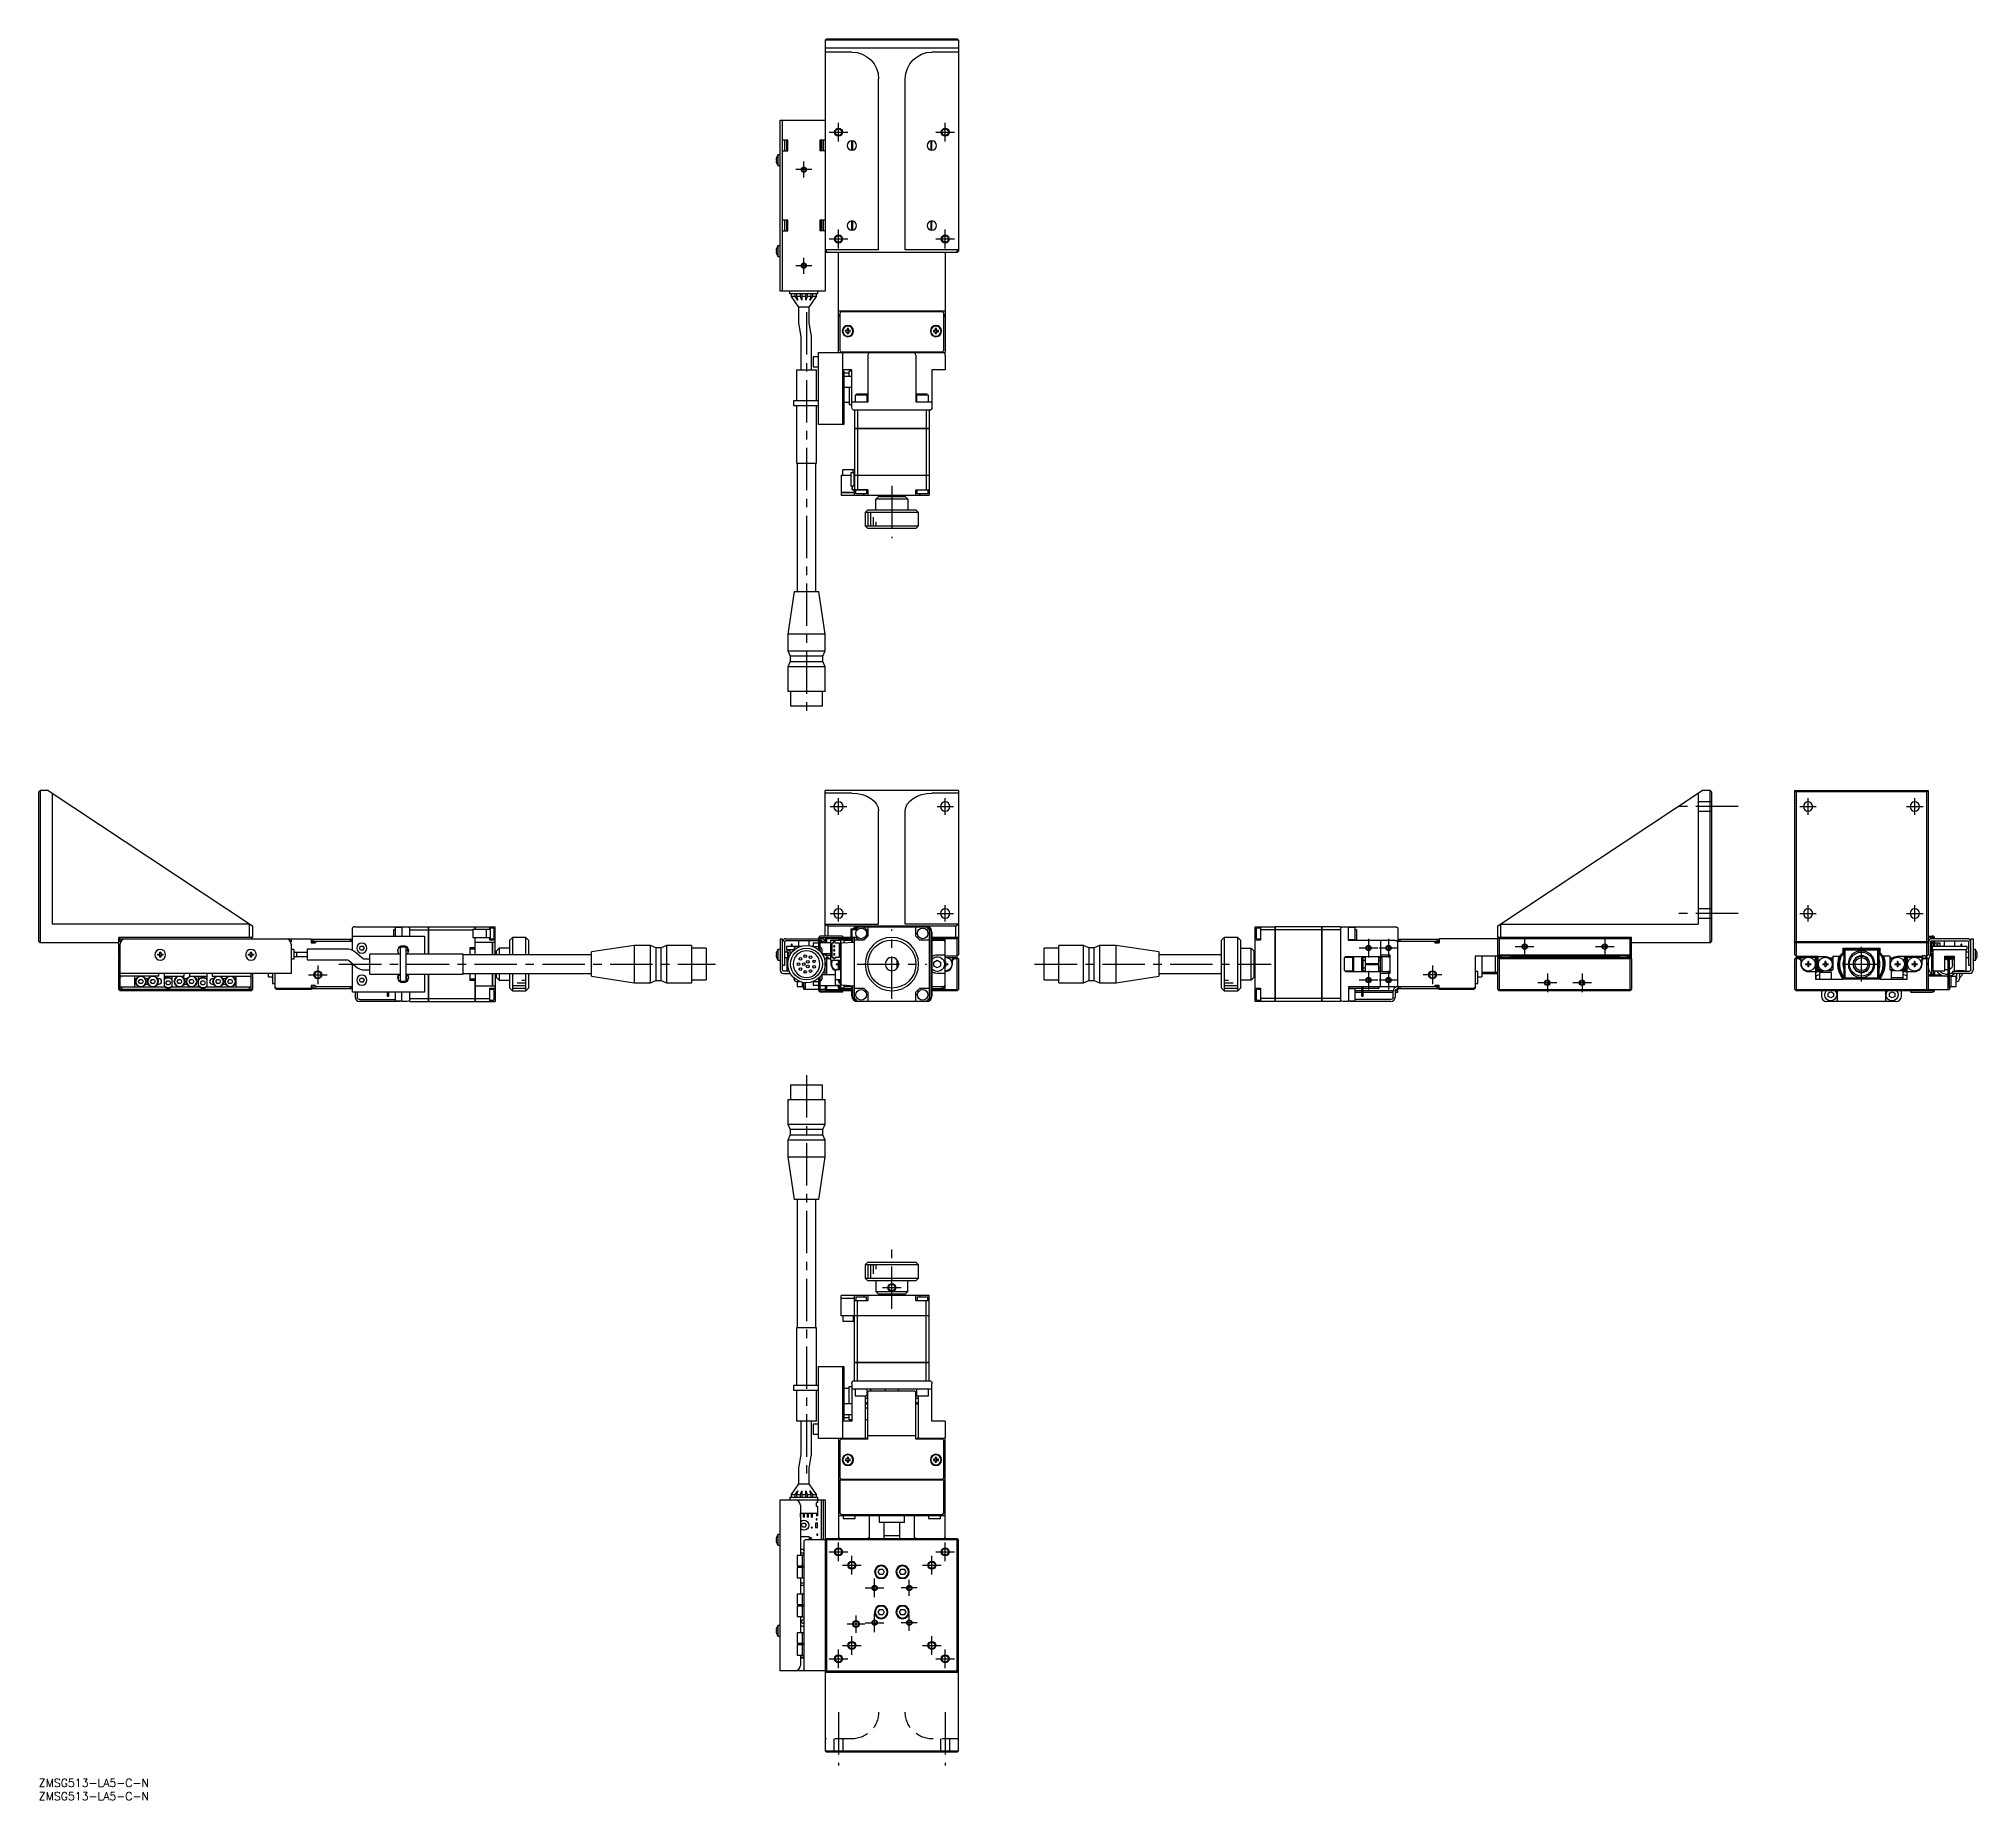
# Model space of a CAD drawing. Extents: x 0 to 726, y -8 to 652.
import ezdxf

# ---------------------------------------------------------------- set-up
doc = ezdxf.new("R2010")
doc.units = 0
doc.header["$LTSCALE"] = 0.5
doc.linetypes.add('CENTER', pattern=[50.8, 31.75, -6.35, 6.35, -6.35])
doc.linetypes.add('DASHED', pattern=[19.05, 12.7, -6.35])
for name, color, linetype in [('MSM_CENTER', 1, 'CENTER'), ('MSM_CONTINUOUS', 7, 'CONTINUOUS'), ('MSM_DASHED', 4, 'DASHED'), ('MSM_NARROW', 5, 'CONTINUOUS'), ('MSM_PART_NUMBER', 7, 'CONTINUOUS')]:
    doc.layers.add(name, color=color, linetype=linetype)
doc.styles.get("Standard").update_dxf_attribs({"font": 'txt.shx', "height": 1, "bigfont": 'bigfont.shx'})

# ---------------------------------------------------------------- blocks, each defined once
blk = doc.blocks.new('*U2')
at = {"layer": 'MSM_PART_NUMBER'}
blk.add_text('ZMSG513-LA5-C-N', height=3, dxfattribs=at).set_placement((0, -3))
blk = doc.blocks.new('*U3')
at = {"layer": 'MSM_PART_NUMBER'}
blk.add_text('ZMSG513-LA5-C-N', height=3, dxfattribs=at).set_placement((0, -8))

msp = doc.modelspace()

# ---------------------------------------------------------------- linework, layer by layer
at = {"layer": 'MSM_CENTER'}
for p, q in [((299.58, 613.29), (299.58, 620.29)), ((339.58, 613.29), (339.58, 620.29)), ((296.08, 616.79), (303.08, 616.79)), ((336.08, 616.79), (343.08, 616.79)), ((289.58, 602.79), (283.58, 602.79)), ((286.58, 599.79), (286.58, 605.79)), ((296.08, 576.79), (303.08, 576.79)), ((299.58, 573.29), (299.58, 580.29)), ((336.08, 576.79), (343.08, 576.79)), ((339.58, 573.29), (339.58, 580.29)), ((289.58, 566.79), (283.58, 566.79)), ((286.58, 563.79), (286.58, 569.79)), ((287.58, 549.34), (287.58, 398.24)), ((319.58, 484.29), (319.58, 464.79)), ((296.48, 364.19), (302.68, 364.19)), ((299.58, 361.09), (299.58, 367.29)), ((336.48, 364.19), (342.68, 364.19)), ((339.58, 361.09), (339.58, 367.29)), ((636.6, 364.19), (611.6, 364.19)), ((659.65, 364.19), (665.85, 364.19)), ((662.75, 361.09), (662.75, 367.29)), ((699.65, 364.19), (705.85, 364.19)), ((702.75, 361.09), (702.75, 367.29)), ((299.58, 321.09), (299.58, 327.29)), ((339.58, 321.09), (339.58, 327.29)), ((662.75, 321.09), (662.75, 327.29)), ((702.75, 321.09), (702.75, 327.29)), ((296.48, 324.19), (302.68, 324.19)), ((336.48, 324.19), (342.68, 324.19)), ((636.6, 324.19), (611.6, 324.19)), ((659.65, 324.19), (665.85, 324.19)), ((699.65, 324.19), (705.85, 324.19)), ((319.58, 292.19), (319.58, 318.19)), ((498.1, 314.69), (498.1, 307.69)), ((505.6, 314.69), (505.6, 307.69)), ((556.6, 315.19), (556.6, 308.19)), ((586.6, 315.19), (586.6, 308.19)), ((112.45, 305.19), (253.55, 305.19)), ((306.58, 305.19), (332.58, 305.19)), ((373.05, 305.19), (461.65, 305.19)), ((501.6, 311.19), (494.6, 311.19)), ((509.1, 311.19), (502.1, 311.19)), ((560.1, 311.69), (553.1, 311.69)), ((590.1, 311.69), (583.1, 311.69)), ((676.25, 305.19), (689.25, 305.19)), ((682.75, 298.69), (682.75, 311.69)), ((101, 301.19), (108, 301.19)), ((104.5, 304.69), (104.5, 297.69)), ((501.6, 299.19), (494.6, 299.19)), ((498.1, 302.69), (498.1, 295.69)), ((509.1, 299.19), (502.1, 299.19)), ((505.6, 302.69), (505.6, 295.69)), ((525.6, 301.19), (518.6, 301.19)), ((522.1, 304.69), (522.1, 297.69)), ((568.6, 298.19), (561.6, 298.19)), ((565.1, 301.69), (565.1, 294.69)), ((581.6, 298.19), (574.6, 298.19)), ((578.1, 301.69), (578.1, 294.69)), ((287.58, 263.55), (287.58, 112.45)), ((319.58, 176.05), (319.58, 200.5)), ((316.08, 184), (323.08, 184)), ((299.58, 81.5), (299.58, 88.5)), ((339.58, 81.5), (339.58, 88.5)), ((296.08, 85), (303.08, 85)), ((301.08, 80), (308.08, 80)), ((304.58, 76.5), (304.58, 83.5)), ((331.08, 80), (338.08, 80)), ((334.58, 76.5), (334.58, 83.5)), ((336.08, 85), (343.08, 85)), ((313.08, 68), (313.08, 75)), ((326.08, 68.5), (326.08, 74.5)), ((309.58, 71.5), (316.58, 71.5)), ((329.08, 71.5), (323.08, 71.5)), ((306.13, 54.75), (306.13, 61.25)), ((309.58, 58.5), (316.58, 58.5)), ((313.08, 55), (313.08, 62)), ((329.08, 58.5), (323.08, 58.5)), ((326.08, 55.5), (326.08, 61.5)), ((309.38, 58), (302.88, 58)), ((304.58, 46.5), (304.58, 53.5)), ((334.58, 46.5), (334.58, 53.5)), ((296.08, 45), (303.08, 45)), ((299.58, 41.5), (299.58, 48.5)), ((301.08, 50), (308.08, 50)), ((331.08, 50), (338.08, 50)), ((336.08, 45), (343.08, 45)), ((339.58, 41.5), (339.58, 48.5)), ((299.58, 25), (299.58, 5)), ((339.58, 25), (339.58, 5))]:
    msp.add_line(p, q, dxfattribs=at)
at = {"layer": 'MSM_CONTINUOUS'}
for p, q in [((295.08, 651.79), (294.58, 651.29)), ((344.58, 651.29), (294.58, 651.29)), ((294.58, 651.29), (294.58, 557.29)), ((344.58, 648.29), (294.58, 648.29)), ((304.58, 646.79), (294.58, 646.79)), ((295.08, 651.79), (344.08, 651.79)), ((344.58, 646.79), (334.58, 646.79)), ((344.08, 651.79), (344.58, 651.29)), ((344.58, 651.29), (344.58, 572.29)), ((314.58, 572.75), (314.58, 636.79)), ((324.58, 572.75), (324.58, 636.79)), ((277.78, 621.29), (294.58, 621.29)), ((277.78, 557.29), (277.78, 621.29)), ((278.58, 557.29), (278.58, 621.29)), ((280.58, 613.79), (278.58, 613.79)), ((279.38, 613.79), (279.38, 609.79)), ((280.08, 613.79), (280.08, 609.79)), ((280.58, 609.79), (280.58, 613.79)), ((292.58, 613.79), (292.58, 609.79)), ((294.58, 613.79), (292.58, 613.79)), ((293.08, 609.79), (293.08, 613.79)), ((293.28, 609.79), (293.28, 613.79)), ((293.78, 613.79), (293.78, 609.79)), ((304.58, 610.04), (304.58, 613.54)), ((304.93, 610.07), (304.93, 613.5)), ((334.23, 610.07), (334.23, 613.5)), ((334.58, 610.04), (334.58, 613.54)), ((276.2, 606.49), (276.33, 606.49)), ((276.33, 606.09), (276.2, 606.09)), ((276.33, 607.24), (276.33, 607.22)), ((276.33, 606.49), (276.33, 606.09)), ((276.33, 605.36), (276.33, 605.34)), ((277.78, 608.29), (276.89, 608.29)), ((276.89, 608.29), (276.89, 604.29)), ((276.89, 604.29), (277.78, 604.29)), ((278.58, 609.79), (280.58, 609.79)), ((294.58, 609.79), (292.58, 609.79)), ((280.58, 583.79), (278.58, 583.79)), ((279.38, 583.79), (279.38, 579.79)), ((280.08, 583.79), (280.08, 579.79)), ((280.58, 579.79), (280.58, 583.79)), ((292.58, 583.79), (292.58, 579.79)), ((294.58, 583.79), (292.58, 583.79)), ((293.08, 579.79), (293.08, 583.79)), ((293.28, 579.79), (293.28, 583.79)), ((293.78, 583.79), (293.78, 579.79)), ((304.58, 580.04), (304.58, 583.54)), ((304.93, 580.07), (304.93, 583.5)), ((334.23, 580.07), (334.23, 583.5)), ((334.58, 580.04), (334.58, 583.54)), ((277.78, 574.29), (276.89, 574.29)), ((276.89, 574.29), (276.89, 570.29)), ((278.58, 579.79), (280.58, 579.79)), ((294.58, 579.79), (292.58, 579.79)), ((276.2, 572.49), (276.33, 572.49)), ((276.33, 572.09), (276.2, 572.09)), ((276.33, 573.24), (276.33, 573.22)), ((276.33, 572.49), (276.33, 572.09)), ((276.33, 571.36), (276.33, 571.34)), ((276.89, 570.29), (277.78, 570.29)), ((294.58, 572.79), (294.63, 572.75)), ((294.58, 572.29), (294.83, 572.04)), ((294.63, 572.75), (295.58, 571.79)), ((314.58, 572.75), (294.63, 572.75)), ((294.83, 572.04), (295.08, 572.29)), ((295.08, 571.79), (294.83, 572.04)), ((344.08, 571.79), (295.08, 571.79)), ((299.58, 534.29), (299.58, 571.79)), ((344.54, 572.75), (324.58, 572.75)), ((339.58, 571.79), (339.58, 534.29)), ((343.58, 571.79), (344.54, 572.75)), ((344.58, 572.29), (344.08, 571.79)), ((344.08, 572.29), (344.33, 572.04)), ((344.54, 572.75), (344.58, 572.79)), ((294.58, 557.29), (277.78, 557.29)), ((281.33, 556.29), (281.33, 557.29)), ((291.83, 556.29), (281.33, 556.29)), ((281.83, 556.29), (281.83, 555.29)), ((281.83, 555.29), (284.58, 551.29)), ((283.33, 555.29), (281.83, 555.29)), ((283.33, 555.29), (283.33, 556.29)), ((284.33, 553.83), (283.33, 555.29)), ((283.83, 556.29), (283.83, 555.29)), ((283.83, 555.29), (284.33, 553.83)), ((285.33, 555.29), (283.83, 555.29)), ((285.33, 555.29), (285.33, 556.29)), ((285.83, 553.83), (285.33, 555.29)), ((285.83, 556.29), (285.83, 553.83)), ((287.33, 555.29), (285.83, 555.29)), ((287.33, 553.83), (287.33, 556.29)), ((287.83, 555.29), (287.33, 553.83)), ((287.83, 556.29), (287.83, 555.29)), ((289.33, 555.29), (287.83, 555.29)), ((288.58, 551.29), (291.33, 555.29)), ((288.83, 553.83), (289.33, 555.29)), ((289.83, 555.29), (288.83, 553.83)), ((289.33, 555.29), (289.33, 556.29)), ((289.83, 556.29), (289.83, 555.29)), ((291.33, 555.29), (289.83, 555.29)), ((291.33, 555.29), (291.33, 556.29)), ((291.83, 556.29), (291.83, 557.29)), ((284.58, 551.29), (284.58, 545.55)), ((288.58, 551.29), (284.58, 551.29)), ((284.66, 544.68), (285.44, 540.28)), ((288.58, 545.55), (288.58, 551.29)), ((289.38, 540.97), (288.6, 545.38)), ((339.58, 549.79), (299.58, 549.79)), ((300.08, 548.29), (299.58, 548.29)), ((300.08, 547.79), (299.58, 547.79)), ((300.58, 549.49), (300.08, 548.99)), ((300.08, 548.99), (300.08, 534.99)), ((338.58, 549.49), (300.58, 549.49)), ((305.08, 549.49), (305.08, 549.79)), ((305.83, 549.79), (305.83, 549.49)), ((311.33, 549.49), (311.33, 549.79)), ((314.78, 549.79), (314.58, 549.59)), ((314.58, 549.59), (314.58, 549.49)), ((324.58, 549.59), (314.58, 549.59)), ((324.58, 549.59), (324.38, 549.79)), ((324.58, 549.49), (324.58, 549.59)), ((327.83, 549.79), (327.83, 549.49)), ((333.33, 549.49), (333.33, 549.79)), ((334.08, 549.79), (334.08, 549.49)), ((339.08, 548.99), (338.58, 549.49)), ((339.08, 534.99), (339.08, 548.99)), ((339.58, 548.29), (339.08, 548.29)), ((339.58, 547.79), (339.08, 547.79)), ((285.45, 540.1), (285.45, 527.79)), ((289.45, 527.79), (289.45, 540.1)), ((302.84, 542.53), (302.16, 542.53)), ((302.16, 542.05), (302.84, 542.05)), ((302.84, 543.21), (302.84, 542.53)), ((302.84, 542.05), (302.84, 541.37)), ((303.32, 542.53), (303.32, 543.21)), ((304, 542.53), (303.32, 542.53)), ((303.32, 542.05), (304, 542.05)), ((303.32, 541.37), (303.32, 542.05)), ((335.84, 542.53), (335.16, 542.53)), ((335.16, 542.05), (335.84, 542.05)), ((335.84, 543.21), (335.84, 542.53)), ((335.84, 542.05), (335.84, 541.37)), ((336.32, 542.53), (336.32, 543.21)), ((337, 542.53), (336.32, 542.53)), ((336.32, 541.37), (336.32, 542.05)), ((336.32, 542.05), (337, 542.05)), ((292.08, 532.69), (290.08, 532.69)), ((290.08, 532.69), (290.08, 528.89)), ((292.08, 534.29), (339.58, 534.29)), ((292.08, 507.29), (292.08, 534.29)), ((300.08, 534.99), (300.58, 534.49)), ((300.58, 534.49), (338.58, 534.49)), ((301.08, 534.29), (301.08, 507.29)), ((305.08, 534.49), (305.08, 534.29)), ((309.58, 534.49), (309.58, 534.29)), ((310.58, 534.49), (310.58, 534.29)), ((310.68, 515.79), (310.68, 533.29)), ((312.08, 534.49), (312.08, 534.29)), ((327.08, 534.29), (327.08, 534.49)), ((328.48, 533.29), (328.48, 515.79)), ((328.58, 534.49), (328.58, 534.29)), ((329.58, 534.29), (329.58, 534.49)), ((334.08, 534.29), (334.08, 534.49)), ((338.58, 534.49), (339.08, 534.99)), ((339.58, 533.29), (339.58, 527.79)), ((283.83, 527.79), (283.83, 516.29)), ((283.83, 527.79), (291.33, 527.79)), ((290.08, 528.89), (292.08, 528.89)), ((291.33, 516.29), (291.33, 527.79)), ((304.58, 527.79), (301.08, 527.79)), ((301.58, 527.29), (301.08, 527.29)), ((301.58, 527.29), (301.58, 507.29)), ((303.58, 526.54), (301.58, 526.54)), ((304.58, 525.29), (301.58, 525.29)), ((304.58, 527.29), (303.58, 527.29)), ((303.58, 525.29), (303.58, 527.29)), ((304.58, 513.79), (304.58, 527.79)), ((339.58, 527.79), (334.58, 527.79)), ((334.58, 527.79), (334.58, 513.79)), ((282.83, 514.29), (282.83, 516.29)), ((282.83, 516.29), (292.08, 516.29)), ((301.58, 521.29), (304.58, 521.29)), ((303.58, 521.29), (303.58, 514.79)), ((304.58, 515.79), (310.68, 515.79)), ((310.33, 518.29), (305.83, 518.29)), ((305.83, 518.29), (305.83, 515.79)), ((306.5, 518.79), (310.68, 518.79)), ((306.5, 518.29), (306.5, 518.79)), ((310.33, 515.79), (310.33, 518.29)), ((328.48, 518.79), (332.66, 518.79)), ((328.48, 515.79), (334.58, 515.79)), ((328.83, 518.29), (328.83, 515.79)), ((333.33, 518.29), (328.83, 518.29)), ((332.66, 518.79), (332.66, 518.29)), ((333.33, 515.79), (333.33, 518.29)), ((292.08, 514.29), (282.83, 514.29)), ((283.83, 514.29), (283.83, 492.79)), ((291.33, 492.79), (291.33, 514.29)), ((303.58, 515.54), (301.58, 515.54)), ((303.58, 514.79), (304.58, 514.79)), ((304.97, 512.79), (334.2, 512.79)), ((305.58, 512.79), (305.58, 505.8)), ((306.74, 512.79), (306.74, 505.8)), ((332.43, 512.79), (332.43, 505.8)), ((333.58, 512.79), (333.58, 505.8)), ((301.58, 507.29), (292.08, 507.29)), ((305.58, 505.8), (333.58, 505.8)), ((305.58, 505.79), (305.58, 488.3)), ((333.58, 505.79), (305.58, 505.79)), ((305.59, 505.79), (305.59, 505.8)), ((306.74, 505.79), (306.74, 505.8)), ((306.74, 505.79), (306.74, 488.3)), ((332.42, 505.79), (332.42, 505.8)), ((332.43, 505.79), (332.43, 488.3)), ((333.57, 505.79), (333.57, 505.8)), ((333.58, 505.79), (333.58, 488.3)), ((283.83, 492.79), (291.33, 492.79)), ((284.08, 492.79), (284.08, 444.79)), ((291.08, 444.79), (291.08, 492.79)), ((300.58, 488.29), (304.18, 488.29)), ((300.58, 488.29), (300.58, 481.8)), ((305.58, 490.29), (301.18, 490.29)), ((301.18, 488.29), (301.18, 490.29)), ((301.58, 488.3), (304.18, 488.3)), ((301.58, 488.29), (301.58, 488.3)), ((304.18, 489.19), (304.18, 484.19)), ((305.28, 489.19), (304.18, 489.19)), ((305.08, 489.19), (305.08, 490.29)), ((305.28, 489.19), (305.28, 484.19)), ((305.28, 488.3), (333.58, 488.3)), ((305.28, 488.29), (333.58, 488.29)), ((305.58, 488.29), (305.58, 482.79)), ((305.59, 488.29), (305.59, 488.3)), ((306.74, 488.29), (306.74, 488.3)), ((306.74, 488.29), (306.74, 482.79)), ((332.42, 488.29), (332.42, 488.3)), ((332.43, 488.29), (332.43, 482.79)), ((333.57, 488.29), (333.57, 488.3)), ((333.58, 488.29), (333.58, 480.79)), ((300.58, 481.8), (305.58, 481.8)), ((305.58, 481.79), (300.58, 481.79)), ((300.58, 481.79), (300.58, 480.79)), ((300.58, 480.79), (333.58, 480.79)), ((300.59, 481.79), (300.59, 481.8)), ((305.28, 484.19), (304.18, 484.19)), ((304.68, 482.99), (304.68, 484.19)), ((304.78, 482.99), (304.78, 484.19)), ((310.58, 482.79), (304.98, 482.79)), ((310.58, 482.69), (304.98, 482.69)), ((305.58, 480.79), (305.58, 482.69)), ((306.08, 481.29), (306.08, 482.79)), ((310.08, 481.29), (306.08, 481.29)), ((309.08, 480.79), (309.08, 481.29)), ((310.08, 482.69), (310.08, 481.29)), ((310.58, 482.79), (310.58, 480.79)), ((314.58, 480.29), (313.58, 479.29)), ((325.58, 479.29), (313.58, 479.29)), ((313.58, 475.29), (313.58, 479.29)), ((314.58, 480.29), (324.58, 480.29)), ((317.08, 480.29), (317.08, 480.79)), ((321.58, 480.29), (321.58, 480.79)), ((325.58, 479.29), (324.58, 480.29)), ((325.58, 479.29), (325.58, 475.29)), ((328.58, 480.79), (328.58, 482.79)), ((328.58, 482.79), (333.58, 482.79)), ((329.08, 481.29), (329.08, 482.79)), ((333.08, 481.29), (329.08, 481.29)), ((330.08, 480.79), (330.08, 481.29)), ((333.08, 482.79), (333.08, 481.29)), ((310.58, 475.29), (309.58, 474.29)), ((329.58, 474.29), (309.58, 474.29)), ((309.58, 474.29), (309.58, 469.29)), ((310.58, 475.29), (328.58, 475.29)), ((329.58, 474.29), (328.58, 475.29)), ((329.58, 469.29), (329.58, 474.29)), ((309.58, 469.29), (310.58, 468.29)), ((309.58, 469.29), (329.58, 469.29)), ((328.58, 468.29), (310.58, 468.29)), ((328.58, 468.29), (329.58, 469.29)), ((283.01, 444.79), (280.58, 428.79)), ((283.01, 444.79), (292.15, 444.79)), ((294.58, 428.79), (292.15, 444.79)), ((280.58, 428.79), (280.58, 422.59)), ((294.58, 428.79), (280.58, 428.79)), ((294.58, 422.59), (294.58, 428.79)), ((280.58, 422.59), (281.43, 420.59)), ((280.58, 422.59), (294.58, 422.59)), ((293.73, 420.59), (294.58, 422.59)), ((281.43, 418.59), (280.58, 416.59)), ((280.58, 416.59), (280.58, 407.29)), ((294.58, 416.59), (280.58, 416.59)), ((281.43, 420.59), (281.43, 418.59)), ((293.73, 420.59), (281.43, 420.59)), ((281.43, 418.59), (293.73, 418.59)), ((293.73, 418.59), (293.73, 420.59)), ((294.58, 416.59), (293.73, 418.59)), ((294.58, 407.29), (294.58, 416.59)), ((294.58, 407.29), (280.58, 407.29)), ((281.63, 407.29), (281.63, 401.79)), ((293.53, 401.79), (293.53, 407.29)), ((293.53, 401.79), (281.63, 401.79)), ((0, 369.69), (0.5, 370.19)), ((0, 313.69), (0, 369.69)), ((0.5, 370.19), (0.5, 313.19)), ((3.5, 370.19), (0.5, 370.19)), ((3.5, 370.19), (80, 319.55)), ((5, 369.2), (5, 320.19)), ((294.58, 315.69), (294.58, 370.19)), ((344.58, 370.19), (294.58, 370.19)), ((304.58, 369.2), (294.58, 369.2)), ((304.58, 369.2), (306.53, 369.07)), ((306.53, 369.07), (308.41, 368.69)), ((308.41, 368.69), (310.14, 368.08)), ((310.14, 368.08), (311.65, 367.26)), ((311.65, 367.26), (312.9, 366.25)), ((312.9, 366.25), (313.82, 365.11)), ((313.82, 365.11), (314.39, 363.87)), ((314.39, 363.87), (314.58, 362.58)), ((324.58, 362.58), (324.78, 363.87)), ((324.78, 363.87), (325.34, 365.11)), ((325.34, 365.11), (326.27, 366.25)), ((326.27, 366.25), (327.51, 367.26)), ((327.51, 367.26), (329.03, 368.08)), ((329.03, 368.08), (330.76, 368.69)), ((330.76, 368.69), (332.63, 369.07)), ((332.63, 369.07), (334.58, 369.2)), ((344.58, 369.2), (334.58, 369.2)), ((344.58, 370.19), (344.58, 308.69)), ((546.6, 319.55), (623.1, 370.19)), ((621.6, 369.2), (621.6, 320.19)), ((626.1, 370.19), (623.1, 370.19)), ((626.6, 369.69), (626.1, 370.19)), ((626.1, 313.19), (626.1, 370.19)), ((626.6, 369.69), (626.6, 313.69)), ((657.75, 370.19), (707.75, 370.19)), ((658.25, 369.69), (657.75, 370.19)), ((657.75, 308.69), (657.75, 370.19)), ((658.25, 369.69), (658.25, 313.69)), ((707.25, 369.69), (658.25, 369.69)), ((707.25, 369.69), (707.75, 370.19)), ((707.25, 313.69), (707.25, 369.69)), ((707.75, 370.19), (707.75, 308.69)), ((314.58, 320.19), (314.58, 362.58)), ((324.58, 320.19), (324.58, 362.58)), ((79.04, 320.19), (5, 320.19)), ((79, 315.19), (79, 320.19)), ((80, 319.55), (80, 315.19)), ((294.58, 320.19), (314.58, 320.19)), ((294.63, 320.19), (295.58, 319.55)), ((295.58, 319.55), (343.58, 319.55)), ((295.58, 319.55), (295.58, 315.69)), ((344.58, 320.19), (324.58, 320.19)), ((343.58, 319.55), (344.54, 320.19)), ((343.58, 315.19), (343.58, 319.55)), ((546.6, 315.19), (546.6, 319.55)), ((547.55, 320.19), (621.6, 320.19)), ((547.6, 320.19), (547.6, 315.19)), ((0.5, 313.19), (0, 313.69)), ((30, 313.19), (0.5, 313.19)), ((80, 315.19), (30, 315.19)), ((30, 307.49), (30, 315.19)), ((30.25, 314.94), (30, 314.69)), ((30.5, 315.19), (30.25, 314.94)), ((30.25, 314.94), (30.5, 314.69)), ((30.5, 313.49), (30.5, 314.69)), ((30.5, 314.69), (102, 314.69)), ((30.5, 295.69), (30.5, 312.69)), ((79.75, 314.94), (79.5, 315.19)), ((79.5, 314.69), (79.75, 314.94)), ((80, 314.69), (79.75, 314.94)), ((94.5, 314.69), (94.5, 313.49)), ((94.5, 312.69), (94.5, 301.69)), ((102, 314.69), (102, 313.19)), ((103.75, 313.44), (102, 313.44)), ((102, 313.19), (103.5, 313.19)), ((102.3, 313.69), (102.3, 314.49)), ((102.3, 314.49), (117.3, 314.49)), ((117.5, 313.69), (102.3, 313.69)), ((102.8, 314.49), (102.8, 313.69)), ((104, 313.69), (103.5, 313.19)), ((116.8, 313.69), (116.8, 314.49)), ((117.3, 314.49), (117.3, 313.69)), ((117.5, 310.34), (117.5, 318.81)), ((117.5, 315.69), (144.5, 315.69)), ((118.5, 319.19), (138, 319.19)), ((133, 318.14), (133.5, 318.14)), ((133, 315.69), (133, 318.14)), ((136, 318.94), (133.5, 318.94)), ((133.5, 318.94), (133.5, 315.69)), ((136, 319.19), (136, 315.69)), ((139, 319.19), (145.99, 319.19)), ((139, 315.69), (139, 319.19)), ((139, 318.03), (145.99, 318.03)), ((144.5, 315.69), (144.5, 308.94)), ((145.99, 308.94), (145.99, 319.19)), ((146, 319.18), (145.99, 319.18)), ((146, 318.03), (145.99, 318.03)), ((146, 319.19), (146, 308.94)), ((146, 319.19), (163.49, 319.19)), ((146, 318.03), (162.6, 318.03)), ((162.6, 318.29), (162.6, 315.09)), ((162.6, 318.29), (167.6, 318.29)), ((162.6, 315.09), (167.6, 315.09)), ((163.49, 318.29), (163.49, 319.19)), ((163.5, 319.18), (163.49, 319.18)), ((163.49, 310.84), (163.49, 315.09)), ((163.5, 319.19), (163.5, 318.29)), ((163.5, 319.19), (171, 319.19)), ((163.5, 308.69), (163.5, 315.09)), ((163.5, 313.44), (169.99, 313.44)), ((167.6, 318.29), (167.6, 315.09)), ((169.1, 318.19), (167.6, 318.19)), ((167.6, 315.19), (169.1, 315.19)), ((169, 318.19), (169, 319.19)), ((169, 314.19), (169, 315.19)), ((171, 314.19), (169, 314.19)), ((169.1, 319.19), (169.1, 314.19)), ((170.5, 318.69), (169.1, 318.69)), ((169.1, 314.69), (170.5, 314.69)), ((169.99, 308.69), (169.99, 313.44)), ((170, 313.43), (169.99, 313.43)), ((170, 313.44), (170, 308.69)), ((170, 313.44), (170.8, 313.44)), ((170.5, 318.69), (170.5, 314.69)), ((171, 315.69), (170.5, 315.69)), ((170.8, 313.42), (170.8, 313.44)), ((171, 313.42), (170.8, 313.42)), ((171, 308.69), (171, 319.19)), ((177.5, 315.19), (176.5, 314.19)), ((176.5, 308.69), (176.5, 314.19)), ((182.5, 315.19), (177.5, 315.19)), ((177.5, 315.19), (177.5, 308.69)), ((183.5, 314.19), (182.5, 315.19)), ((182.5, 308.69), (182.5, 315.19)), ((183.5, 314.19), (183.5, 308.69)), ((277.78, 314.69), (278.58, 314.69)), ((277.78, 314.69), (277.78, 302.89)), ((278.58, 302.99), (278.58, 314.69)), ((279.38, 313.49), (279.38, 304.69)), ((279.78, 314.69), (292.08, 314.69)), ((292.08, 313.89), (279.78, 313.89)), ((282.21, 312.69), (281.96, 312.69)), ((281.96, 311.89), (281.96, 312.69)), ((282.21, 311.89), (282.21, 312.69)), ((284.58, 313.89), (284.58, 311.89)), ((288.58, 312.12), (288.58, 313.89)), ((292.08, 313.09), (290.08, 313.09)), ((290.08, 313.09), (290.08, 311.73)), ((292.08, 314.69), (292.08, 310.55)), ((292.58, 314.99), (292.58, 310.09)), ((292.58, 314.69), (293.38, 314.69)), ((293.38, 313.89), (292.58, 313.89)), ((296.68, 313.19), (292.58, 313.19)), ((292.78, 315.19), (301.08, 315.19)), ((301.08, 315.69), (293.08, 315.69)), ((293.28, 313.19), (293.28, 313.69)), ((293.73, 313.69), (293.28, 313.69)), ((293.78, 313.19), (293.78, 313.49)), ((294.58, 315.19), (294.58, 313.19)), ((294.58, 314.69), (294.83, 314.94)), ((294.83, 314.94), (295.08, 315.19)), ((295.08, 314.69), (294.83, 314.94)), ((295.08, 314.69), (295.08, 313.19)), ((304.58, 314.69), (295.08, 314.69)), ((296.68, 306.61), (296.68, 314.11)), ((296.68, 314.11), (300.38, 314.11)), ((297.18, 313.11), (297.73, 313.11)), ((297.18, 307.61), (297.18, 313.11)), ((297.73, 313.11), (297.73, 313.61)), ((297.73, 313.61), (298.23, 313.61)), ((298.23, 313.61), (298.23, 313.11)), ((298.23, 313.11), (299.88, 313.11)), ((299.58, 314.69), (299.58, 314.11)), ((299.88, 313.11), (299.88, 307.61)), ((300.08, 314.11), (300.08, 314.49)), ((300.08, 314.49), (304.58, 314.49)), ((300.38, 314.19), (300.38, 296.19)), ((301.58, 314.19), (300.38, 314.19)), ((300.58, 314.49), (300.58, 314.19)), ((300.58, 297.57), (300.58, 312.81)), ((300.86, 313.11), (305.58, 313.44)), ((301.08, 315.69), (301.08, 315.19)), ((304.18, 315.19), (301.08, 315.19)), ((301.58, 314.19), (301.58, 313.16)), ((304.58, 314.09), (301.58, 314.09)), ((302.01, 313.19), (301.58, 313.19)), ((305.28, 318.29), (304.18, 318.29)), ((304.18, 318.29), (304.18, 315.09)), ((304.18, 315.09), (305.28, 315.09)), ((304.58, 313.37), (304.58, 315.09)), ((304.68, 318.19), (306.08, 318.19)), ((304.68, 315.19), (304.68, 318.19)), ((306.08, 315.19), (304.68, 315.19)), ((304.97, 313.4), (304.97, 315.09)), ((305.28, 318.19), (305.28, 318.29)), ((305.28, 315.09), (305.28, 315.19)), ((305.58, 292.34), (305.58, 315.19)), ((309.08, 314.19), (305.58, 314.19)), ((306.58, 319.19), (332.58, 319.19)), ((310.58, 319.19), (310.58, 315.69)), ((328.58, 315.69), (328.58, 319.19)), ((333.58, 314.19), (330.08, 314.19)), ((333.58, 318.03), (333.58, 292.34)), ((334.2, 317.19), (334.2, 293.19)), ((334.58, 317.19), (334.58, 293.19)), ((344.58, 315.19), (334.58, 315.19)), ((344.08, 314.69), (334.58, 314.69)), ((334.58, 314.49), (339.08, 314.49)), ((338.58, 314.09), (334.58, 314.09)), ((338.58, 314.09), (338.58, 314.49)), ((339.08, 314.49), (339.08, 313.96)), ((339.58, 313.69), (339.38, 313.69)), ((339.58, 296.19), (339.58, 314.69)), ((344.08, 315.19), (344.58, 314.69)), ((344.33, 314.94), (344.08, 314.69)), ((344.08, 308.19), (344.08, 314.69)), ((444.1, 315.19), (443.1, 314.19)), ((443.1, 296.19), (443.1, 314.19)), ((444.1, 315.19), (444.1, 295.19)), ((449.1, 315.19), (444.1, 315.19)), ((449.1, 295.19), (449.1, 315.19)), ((450.1, 314.19), (449.1, 315.19)), ((450.1, 314.19), (450.1, 296.19)), ((455.6, 319.19), (463.1, 319.19)), ((455.6, 291.19), (455.6, 319.19)), ((455.6, 315.69), (456.1, 315.69)), ((457.6, 314.19), (455.6, 314.19)), ((456.1, 314.69), (456.1, 318.69)), ((457.6, 318.69), (456.1, 318.69)), ((456.1, 314.69), (457.6, 314.69)), ((457.6, 319.19), (457.6, 314.19)), ((463.1, 318.03), (457.6, 318.03)), ((463.1, 291.19), (463.1, 319.19)), ((463.1, 319.18), (463.11, 319.18)), ((463.1, 318.03), (463.11, 318.03)), ((463.11, 319.19), (463.11, 291.19)), ((480.6, 319.19), (463.11, 319.19)), ((480.6, 318.03), (463.11, 318.03)), ((480.6, 291.19), (480.6, 319.19)), ((480.6, 319.18), (480.61, 319.18)), ((480.6, 318.03), (480.61, 318.03)), ((480.61, 319.19), (480.61, 291.19)), ((487.6, 319.19), (480.61, 319.19)), ((487.6, 318.03), (480.61, 318.03)), ((487.6, 319.19), (487.6, 291.19)), ((488.6, 319.19), (508.1, 319.19)), ((490.6, 314.09), (490.6, 319.19)), ((493.1, 318.94), (490.6, 318.94)), ((490.6, 314.44), (493.1, 314.44)), ((508.1, 314.09), (490.6, 314.09)), ((493.1, 314.44), (493.1, 318.94)), ((493.1, 318.14), (493.6, 318.14)), ((493.6, 318.14), (493.6, 314.09)), ((502.6, 314.09), (502.6, 308.06)), ((509.1, 318.81), (509.1, 313.71)), ((509.1, 296.69), (509.1, 313.69)), ((524.3, 313.69), (509.1, 313.69)), ((509.3, 314.49), (524.3, 314.49)), ((509.3, 313.69), (509.3, 314.49)), ((509.8, 314.49), (509.8, 313.69)), ((523.1, 313.19), (522.6, 313.69)), ((524.6, 313.44), (522.85, 313.44)), ((523.1, 313.19), (524.6, 313.19)), ((523.8, 313.69), (523.8, 314.49)), ((524.3, 314.49), (524.3, 313.69)), ((524.6, 314.69), (524.6, 313.19)), ((546.6, 314.69), (524.6, 314.69)), ((547.1, 315.19), (546.6, 314.69)), ((596.6, 315.19), (546.6, 315.19)), ((546.6, 307.49), (546.6, 314.69)), ((546.85, 314.94), (547.1, 314.69)), ((596.1, 314.69), (547.1, 314.69)), ((547.1, 314.69), (547.1, 308.69)), ((596.6, 314.69), (596.1, 315.19)), ((596.1, 314.69), (596.35, 314.94)), ((596.1, 308.69), (596.1, 314.69)), ((596.6, 307.49), (596.6, 315.19)), ((626.1, 313.19), (596.6, 313.19)), ((626.1, 313.19), (626.6, 313.69)), ((657.75, 313.19), (658.25, 313.69)), ((707.75, 313.19), (657.75, 313.19)), ((658.25, 313.69), (707.25, 313.69)), ((658.25, 313.19), (658.25, 308.19)), ((707.75, 313.19), (707.25, 313.69)), ((707.25, 308.19), (707.25, 313.19)), ((707.75, 315.69), (709.25, 315.69)), ((709.55, 315.19), (707.75, 315.19)), ((708.55, 313.49), (708.55, 308.69)), ((709.05, 313.69), (708.6, 313.69)), ((722.55, 314.69), (708.95, 314.69)), ((708.95, 313.89), (722.55, 313.89)), ((709.05, 313.69), (709.05, 309.69)), ((709.75, 313.19), (709.05, 313.19)), ((709.75, 314.69), (709.75, 314.99)), ((709.75, 311.89), (709.75, 313.89)), ((710.25, 311.89), (710.25, 313.89)), ((712.25, 313.09), (710.25, 313.09)), ((711.12, 311.89), (711.12, 312.69)), ((711.37, 312.69), (711.12, 312.69)), ((711.37, 311.89), (711.37, 312.69)), ((712.25, 311.89), (712.25, 313.09)), ((713.75, 313.89), (713.75, 311.89)), ((717.75, 311.89), (717.75, 313.89)), ((720.12, 311.89), (720.12, 312.69)), ((720.37, 312.69), (720.12, 312.69)), ((720.37, 311.89), (720.37, 312.69)), ((722.95, 304.69), (722.95, 313.49)), ((723.75, 302.99), (723.75, 314.69)), ((723.75, 314.69), (724.55, 314.69)), ((724.55, 314.69), (724.55, 302.89)), ((30.5, 308.69), (30, 308.19)), ((30.5, 308.19), (30, 308.19)), ((30, 307.99), (30.5, 307.99)), ((30.1, 307.39), (30, 307.49)), ((30.25, 307.44), (30, 307.19)), ((30, 295.69), (30, 307.19)), ((30.1, 307.29), (30.1, 307.49)), ((30.5, 307.69), (30.25, 307.44)), ((30.5, 307.19), (30.25, 307.44)), ((30.5, 307.79), (30.4, 307.79)), ((44.57, 308.89), (45.3, 308.89)), ((45.3, 308.49), (44.57, 308.49)), ((45.3, 308.89), (45.3, 309.62)), ((45.3, 307.76), (45.3, 308.49)), ((45.7, 309.62), (45.7, 308.89)), ((45.7, 308.89), (46.43, 308.89)), ((45.7, 308.49), (45.7, 307.76)), ((46.43, 308.49), (45.7, 308.49)), ((78.57, 308.89), (79.3, 308.89)), ((79.3, 308.49), (78.57, 308.49)), ((79.3, 308.89), (79.3, 309.62)), ((79.3, 307.76), (79.3, 308.49)), ((79.7, 309.62), (79.7, 308.89)), ((79.7, 308.89), (80.43, 308.89)), ((79.7, 308.49), (79.7, 307.76)), ((80.43, 308.49), (79.7, 308.49)), ((95.5, 310.69), (94.5, 310.69)), ((95.5, 306.99), (94.5, 306.99)), ((95.5, 310.69), (95.5, 306.99)), ((100.5, 309.59), (95.5, 309.59)), ((95.5, 308.09), (100.5, 308.09)), ((96.5, 309.59), (96.5, 308.09)), ((115.33, 310.84), (100.5, 310.84)), ((100.5, 310.84), (100.5, 306.84)), ((100.5, 306.84), (115.33, 306.84)), ((115.97, 306.61), (118.9, 304.15)), ((117.5, 294.69), (117.5, 305.33)), ((121.47, 307.22), (118.55, 309.67)), ((120.13, 311.19), (120.57, 311.94)), ((120.57, 310.44), (120.13, 311.19)), ((120.57, 311.94), (121.43, 311.94)), ((121.43, 310.44), (120.57, 310.44)), ((121.43, 311.94), (121.87, 311.19)), ((121.87, 311.19), (121.43, 310.44)), ((124, 306.98), (122.11, 306.98)), ((135.5, 308.94), (124, 308.94)), ((124, 301.44), (124, 308.94)), ((135.5, 311.69), (137.5, 311.69)), ((135.5, 298.69), (135.5, 311.69)), ((137.5, 311.69), (137.5, 298.69)), ((159, 308.94), (137.5, 308.94)), ((138.45, 310.61), (138, 310.61)), ((138, 310.11), (138, 310.61)), ((138, 310.11), (138.5, 310.11)), ((138.19, 309.11), (138, 309.11)), ((138, 308.94), (138, 309.11)), ((159, 301.44), (159, 308.94)), ((207, 308.69), (159, 308.69)), ((163.49, 311.34), (161.5, 311.34)), ((161.5, 311.34), (161.5, 308.69)), ((163.5, 310.84), (161.5, 310.84)), ((171.5, 310.19), (172.5, 311.19)), ((171.5, 308.69), (171.5, 310.19)), ((176.5, 311.19), (172.5, 311.19)), ((172.5, 311.19), (172.5, 308.69)), ((223, 312.19), (207, 309.76)), ((207, 300.62), (207, 309.76)), ((229.2, 312.19), (223, 312.19)), ((223, 312.19), (223, 298.19)), ((231.2, 311.34), (229.2, 312.19)), ((229.2, 298.19), (229.2, 312.19)), ((233.2, 311.34), (231.2, 311.34)), ((231.2, 311.34), (231.2, 299.04)), ((235.2, 312.19), (233.2, 311.34)), ((233.2, 299.04), (233.2, 311.34)), ((244.5, 312.19), (235.2, 312.19)), ((235.2, 312.19), (235.2, 298.19)), ((244.5, 312.19), (244.5, 298.19)), ((250, 311.14), (244.5, 311.14)), ((250, 311.14), (250, 299.24)), ((276.2, 308.89), (276.33, 308.89)), ((276.33, 308.49), (276.2, 308.49)), ((276.33, 309.64), (276.33, 309.62)), ((276.33, 308.89), (276.33, 308.49)), ((276.33, 307.76), (276.33, 307.74)), ((276.89, 310.69), (276.89, 306.69)), ((277.78, 310.69), (276.89, 310.69)), ((276.89, 306.69), (277.78, 306.69)), ((280.58, 309.69), (279.38, 309.69)), ((279.38, 307.69), (280.58, 307.69)), ((280.08, 311.89), (285.56, 311.89)), ((280.08, 311.89), (280.08, 310.69)), ((280.08, 310.69), (282.83, 310.69)), ((280.33, 309.69), (280.33, 310.69)), ((280.33, 302.69), (280.33, 307.69)), ((280.58, 307.69), (280.58, 309.69)), ((280.78, 309.49), (280.58, 309.69)), ((280.58, 307.69), (280.78, 307.89)), ((280.78, 309.49), (280.78, 307.89)), ((280.88, 310.69), (280.88, 310.14)), ((281.33, 310.14), (280.88, 310.14)), ((281.33, 310.69), (281.33, 308.34)), ((282.83, 310.69), (282.83, 310.33)), ((284.99, 311.69), (283.83, 311.69)), ((289.61, 311.89), (290.08, 311.89)), ((292.08, 311.69), (290.18, 311.69)), ((291.91, 310.69), (292.08, 310.69)), ((293.33, 310.69), (293.33, 309.18)), ((293.33, 309.19), (296.68, 309.19)), ((293.78, 308.69), (293.78, 309.19)), ((294.58, 308.69), (293.78, 308.69)), ((294.58, 309.19), (294.58, 308.69)), ((295.08, 308.19), (294.58, 308.69)), ((294.83, 307.44), (294.58, 307.19)), ((294.58, 301.19), (294.58, 307.19)), ((294.83, 307.44), (295.08, 307.69)), ((295.08, 307.19), (294.83, 307.44)), ((295.08, 309.19), (295.08, 308.19)), ((295.52, 308.19), (295.08, 308.19)), ((295.08, 307.69), (295.52, 307.69)), ((295.08, 307.19), (295.08, 301.19)), ((296.28, 307.19), (295.08, 307.19)), ((296.68, 307.47), (296.28, 307.19)), ((296.28, 307.19), (296.68, 306.79)), ((296.68, 306.61), (300.38, 306.61)), ((296.86, 306.61), (296.88, 306.59)), ((296.88, 305.19), (296.88, 306.61)), ((297.73, 307.61), (297.18, 307.61)), ((297.73, 307.11), (297.73, 307.61)), ((298.23, 307.11), (297.73, 307.11)), ((298.23, 307.61), (298.23, 307.11)), ((299.88, 307.61), (298.23, 307.61)), ((298.68, 305.33), (299.48, 305.33)), ((298.68, 305.33), (298.68, 305.04)), ((298.68, 305.04), (299.48, 305.04)), ((299.21, 305.33), (299.21, 305.04)), ((299.58, 306.19), (299.54, 306.19)), ((299.54, 306.19), (299.54, 305.39)), ((299.54, 305.66), (299.58, 305.65)), ((299.54, 304.98), (299.54, 304.19)), ((299.58, 306.61), (299.58, 306.19)), ((299.58, 303.6), (299.58, 306.19)), ((300.38, 306.19), (299.58, 306.19)), ((300.38, 305.44), (299.58, 305.44)), ((299.83, 305.44), (299.83, 306.19)), ((299.96, 305.44), (299.96, 306.19)), ((321.58, 303.69), (321.58, 306.69)), ((335.33, 305.91), (336.58, 306.63)), ((335.33, 304.47), (335.33, 305.91)), ((336.58, 308.69), (339.58, 308.69)), ((336.58, 306.63), (337.83, 305.91)), ((337.83, 305.91), (337.83, 304.47)), ((344.08, 308.19), (339.58, 308.19)), ((339.63, 306.19), (339.58, 306.19)), ((339.58, 305.65), (339.63, 305.66)), ((339.63, 306.19), (339.63, 305.39)), ((339.63, 304.98), (339.63, 304.19)), ((339.69, 305.33), (340.48, 305.33)), ((339.69, 305.04), (340.48, 305.04)), ((339.95, 305.04), (339.95, 305.33)), ((340.2, 307.69), (344.08, 307.69)), ((340.48, 305.33), (340.48, 305.04)), ((342.28, 305.19), (342.28, 307.69)), ((342.88, 307.19), (342.28, 307.61)), ((342.28, 306.59), (342.88, 307.19)), ((344.08, 307.19), (342.88, 307.19)), ((344.58, 308.69), (344.08, 308.19)), ((344.08, 307.69), (344.58, 307.19)), ((344.33, 307.44), (344.08, 307.19)), ((344.08, 295.69), (344.08, 307.19)), ((344.58, 307.19), (344.58, 295.69)), ((376.6, 299.24), (376.6, 311.14)), ((382.1, 311.14), (376.6, 311.14)), ((391.4, 312.19), (382.1, 312.19)), ((382.1, 298.19), (382.1, 312.19)), ((393.4, 311.34), (391.4, 312.19)), ((391.4, 298.19), (391.4, 312.19)), ((395.4, 311.34), (393.4, 311.34)), ((393.4, 311.34), (393.4, 299.04)), ((397.4, 312.19), (395.4, 311.34)), ((395.4, 299.04), (395.4, 311.34)), ((403.6, 312.19), (397.4, 312.19)), ((397.4, 312.19), (397.4, 298.19)), ((419.6, 309.76), (403.6, 312.19)), ((403.6, 298.19), (403.6, 312.19)), ((419.6, 309.76), (419.6, 300.62)), ((443.1, 308.69), (419.6, 308.69)), ((450.1, 311.19), (454.1, 311.19)), ((455.1, 310.19), (454.1, 311.19)), ((454.1, 299.19), (454.1, 311.19)), ((455.1, 310.19), (455.1, 300.19)), ((455.6, 308.69), (455.1, 308.69)), ((455.6, 307.69), (455.1, 307.69)), ((455.1, 306.69), (455.6, 306.69)), ((489.1, 303.09), (489.1, 307.29)), ((492.3, 307.69), (489.2, 307.69)), ((489.9, 308.09), (502.3, 308.09)), ((492.3, 302.29), (492.3, 308.09)), ((492.5, 308.09), (492.5, 302.29)), ((495.6, 302.29), (495.6, 308.09)), ((496.1, 302.29), (496.1, 308.09)), ((496.8, 307.69), (496.1, 307.69)), ((496.1, 306.69), (496.8, 306.69)), ((496.8, 308.09), (496.8, 305.44)), ((496.8, 305.44), (502, 305.44)), ((502, 305.44), (502, 308.09)), ((502.5, 307.69), (502, 307.69)), ((502, 306.69), (502.5, 306.69)), ((502.1, 307.69), (502.1, 308.09)), ((502.5, 308.06), (502.5, 302.31)), ((502.5, 308.06), (502.59, 308.03)), ((502.6, 308.06), (502.5, 308.06)), ((502.6, 308.69), (506.1, 308.69)), ((503.1, 307.94), (503.1, 302.44)), ((506.1, 307.94), (503.1, 307.94)), ((506.1, 308.69), (506.1, 301.69)), ((538.1, 308.19), (538.1, 296.19)), ((596.6, 308.19), (538.1, 308.19)), ((540.6, 308.19), (540.6, 300.44)), ((545.6, 308.19), (545.6, 302.19)), ((546.6, 308.69), (546.1, 308.19)), ((547.1, 308.69), (546.6, 308.19)), ((546.6, 307.99), (548, 307.99)), ((547.1, 307.69), (546.6, 307.19)), ((546.7, 307.39), (546.6, 307.49)), ((546.6, 295.69), (546.6, 307.19)), ((546.7, 307.29), (546.7, 307.49)), ((547.1, 307.19), (546.85, 307.44)), ((547.7, 307.79), (547, 307.79)), ((547.1, 308.69), (596.1, 308.69)), ((547.1, 307.69), (596.1, 307.69)), ((547.1, 307.19), (547.1, 295.69)), ((596.1, 307.19), (547.1, 307.19)), ((548, 307.69), (548, 307.99)), ((551.1, 307.8), (592.1, 307.8)), ((551.1, 307.8), (551.1, 307.69)), ((592.1, 307.8), (592.1, 307.69)), ((596.6, 307.99), (595.2, 307.99)), ((595.2, 307.69), (595.2, 307.99)), ((596.2, 307.79), (595.5, 307.79)), ((596.6, 308.19), (596.1, 308.69)), ((596.6, 307.19), (596.1, 307.69)), ((596.35, 307.44), (596.1, 307.19)), ((596.1, 295.69), (596.1, 307.19)), ((596.5, 307.49), (596.5, 307.29)), ((596.6, 307.49), (596.5, 307.39)), ((596.6, 307.19), (596.6, 295.69)), ((658.25, 308.19), (657.75, 308.69)), ((658, 307.44), (657.75, 307.19)), ((657.75, 295.69), (657.75, 307.19)), ((658, 307.44), (658.25, 307.69)), ((658.25, 307.19), (658, 307.44)), ((658.25, 308.19), (666.55, 308.19)), ((658.25, 307.69), (662.13, 307.69)), ((658.25, 307.19), (658.25, 295.69)), ((659.45, 307.19), (658.25, 307.19)), ((660.05, 307.61), (659.45, 307.19)), ((659.45, 307.19), (660.05, 306.59)), ((660.05, 307.69), (660.05, 305.19)), ((661.85, 305.33), (661.85, 305.04)), ((661.85, 305.33), (662.64, 305.33)), ((661.85, 305.04), (662.64, 305.04)), ((662.38, 305.33), (662.38, 305.04)), ((662.99, 306.19), (662.7, 306.19)), ((662.7, 306.19), (662.7, 305.39)), ((662.7, 305.66), (662.99, 305.66)), ((662.7, 304.98), (662.7, 304.19)), ((662.75, 307.79), (662.75, 308.19)), ((662.99, 306.19), (662.99, 305.39)), ((662.99, 304.98), (662.99, 304.19)), ((663.05, 305.33), (663.85, 305.33)), ((663.05, 305.04), (663.85, 305.04)), ((663.32, 305.04), (663.32, 305.33)), ((665.55, 307.69), (663.56, 307.69)), ((663.85, 305.33), (663.85, 305.04)), ((665.25, 306.56), (665.55, 306.73)), ((665.55, 306.73), (665.55, 307.69)), ((665.75, 307.8), (665.75, 302.8)), ((666.35, 307.8), (665.75, 307.8)), ((666.35, 302.8), (666.35, 307.8)), ((666.55, 306.73), (666.55, 308.19)), ((666.55, 307.99), (669.25, 307.99)), ((666.84, 306.56), (666.55, 306.73)), ((668.25, 305.33), (668.25, 305.04)), ((668.25, 305.33), (669.04, 305.33)), ((668.25, 305.04), (669.04, 305.04)), ((668.78, 305.33), (668.78, 305.04)), ((669.39, 306.19), (669.1, 306.19)), ((669.1, 306.19), (669.1, 305.39)), ((669.1, 305.66), (669.39, 305.66)), ((669.1, 304.98), (669.1, 304.19)), ((669.39, 306.19), (669.39, 305.39)), ((669.39, 304.98), (669.39, 304.19)), ((669.45, 305.33), (670.25, 305.33)), ((669.45, 305.04), (670.25, 305.04)), ((669.72, 305.04), (669.72, 305.33)), ((670.25, 305.33), (670.25, 305.04)), ((670.84, 307.49), (672.05, 307.49)), ((672.05, 306.99), (671.39, 306.99)), ((672.05, 308.19), (672.05, 303.19)), ((672.05, 308.19), (675.25, 308.19)), ((674.54, 308.19), (675.75, 309.4)), ((675.75, 308.69), (675.25, 308.19)), ((675.75, 311.19), (689.75, 311.19)), ((675.75, 311.19), (675.75, 308.69)), ((676.25, 309.89), (676.55, 310.19)), ((676.25, 300.49), (676.25, 309.89)), ((676.75, 310.39), (676.55, 310.19)), ((676.55, 310.19), (676.55, 300.19)), ((676.75, 310.39), (677.05, 310.69)), ((688.75, 310.39), (676.75, 310.39)), ((677.05, 310.69), (688.45, 310.69)), ((679.88, 306.5), (679.95, 306.56)), ((679.95, 306.63), (679.95, 306.56)), ((688.45, 310.69), (688.75, 310.39)), ((688.95, 310.19), (688.75, 310.39)), ((688.95, 310.19), (689.25, 309.89)), ((688.95, 300.19), (688.95, 310.19)), ((689.25, 309.89), (689.25, 300.49)), ((689.75, 308.69), (689.75, 311.19)), ((689.75, 309.4), (690.95, 308.19)), ((690.25, 308.19), (689.75, 308.69)), ((693.45, 308.19), (690.25, 308.19)), ((693.45, 308.19), (693.45, 303.19)), ((693.45, 307.49), (694.65, 307.49)), ((694.1, 306.99), (693.45, 306.99)), ((695.25, 305.33), (696.04, 305.33)), ((695.25, 305.33), (695.25, 305.04)), ((695.25, 305.04), (696.04, 305.04)), ((695.78, 305.33), (695.78, 305.04)), ((696.39, 306.19), (696.1, 306.19)), ((696.1, 306.19), (696.1, 305.39)), ((696.1, 305.66), (696.39, 305.66)), ((696.1, 304.98), (696.1, 304.19)), ((698.95, 307.99), (696.25, 307.99)), ((696.39, 306.19), (696.39, 305.39)), ((696.39, 304.98), (696.39, 304.19)), ((696.45, 305.33), (697.25, 305.33)), ((696.45, 305.04), (697.25, 305.04)), ((696.72, 305.04), (696.72, 305.33)), ((697.25, 305.33), (697.25, 305.04)), ((698.95, 306.73), (698.65, 306.56)), ((698.95, 306.73), (698.95, 308.19)), ((698.95, 308.19), (705.49, 308.19)), ((699.75, 307.8), (699.15, 307.8)), ((699.15, 307.8), (699.15, 302.8)), ((699.75, 302.8), (699.75, 307.8)), ((699.95, 307.69), (699.95, 306.73)), ((701.93, 307.69), (699.95, 307.69)), ((699.95, 306.73), (700.24, 306.56)), ((701.65, 305.33), (701.65, 305.04)), ((701.65, 305.33), (702.44, 305.33)), ((701.65, 305.04), (702.44, 305.04)), ((702.18, 305.33), (702.18, 305.04)), ((702.5, 306.19), (702.5, 305.39)), ((702.79, 306.19), (702.5, 306.19)), ((702.5, 305.66), (702.79, 305.66)), ((702.5, 304.98), (702.5, 304.19)), ((702.75, 307.79), (702.75, 308.19)), ((702.79, 306.19), (702.79, 305.39)), ((702.79, 304.98), (702.79, 304.19)), ((702.85, 305.33), (703.65, 305.33)), ((702.85, 305.04), (703.65, 305.04)), ((702.95, 308.19), (702.95, 307.77)), ((703.12, 305.04), (703.12, 305.33)), ((705.49, 307.69), (703.36, 307.69)), ((703.65, 305.33), (703.65, 305.04)), ((705.15, 308.19), (705.15, 307.69)), ((705.45, 305.19), (705.45, 307.69)), ((706.05, 307.19), (705.45, 307.61)), ((705.45, 306.59), (706.05, 307.19)), ((705.65, 308.31), (705.65, 307.57)), ((707.25, 307.19), (706.05, 307.19)), ((706.81, 308.19), (707.25, 308.19)), ((706.81, 307.69), (707.25, 307.69)), ((707.75, 308.69), (707.25, 308.19)), ((707.25, 307.69), (707.5, 307.44)), ((707.5, 307.44), (707.25, 307.19)), ((707.25, 295.69), (707.25, 307.19)), ((707.75, 307.19), (707.5, 307.44)), ((708.55, 308.69), (707.75, 308.69)), ((707.75, 307.19), (707.75, 295.69)), ((708.55, 309.69), (709.05, 309.69)), ((708.55, 309.19), (709.5, 309.19)), ((709, 309.19), (709, 301.19)), ((709.25, 311.89), (722.25, 311.89)), ((709.25, 311.89), (709.25, 310.69)), ((709.25, 310.69), (722.25, 310.69)), ((709.5, 310.69), (709.5, 302.69)), ((714, 302.69), (714, 308.19)), ((714, 308.19), (717.5, 308.19)), ((717.5, 307.49), (714, 307.49)), ((717.5, 306.99), (714, 306.99)), ((714.88, 306.84), (715.75, 306.84)), ((715.25, 295.69), (715.25, 306.69)), ((715.25, 306.69), (715.75, 306.69)), ((715.75, 296.69), (715.75, 306.69)), ((716.88, 304.98), (716.88, 306.99)), ((717.5, 308.19), (717.5, 302.69)), ((722, 302.69), (722, 310.69)), ((722.95, 309.69), (722, 309.69)), ((722, 307.69), (722.95, 307.69)), ((722.25, 311.89), (722.25, 310.69)), ((725.44, 310.69), (724.55, 310.69)), ((724.55, 306.69), (725.44, 306.69)), ((725.44, 306.69), (725.44, 310.69)), ((726, 309.62), (726, 309.64)), ((726, 308.49), (726, 308.89)), ((726, 308.89), (726.13, 308.89)), ((726.13, 308.49), (726, 308.49)), ((726, 307.74), (726, 307.76)), ((94.5, 301.69), (30.5, 301.69)), ((30.5, 300.19), (31, 300.69)), ((45, 300.69), (30.5, 300.69)), ((36, 296.69), (36, 300.69)), ((37.38, 298.69), (37.82, 299.44)), ((37.82, 297.94), (37.38, 298.69)), ((37.82, 299.44), (38.68, 299.44)), ((38.68, 297.94), (37.82, 297.94)), ((38.68, 299.44), (39.12, 298.69)), ((39.12, 298.69), (38.68, 297.94)), ((41.02, 299.69), (39.98, 299.69)), ((41.88, 298.69), (42.32, 299.44)), ((42.32, 297.94), (41.88, 298.69)), ((42.32, 299.44), (43.18, 299.44)), ((43.18, 297.94), (42.32, 297.94)), ((43.18, 299.44), (43.62, 298.69)), ((43.62, 298.69), (43.18, 297.94)), ((45, 299.69), (44.48, 299.69)), ((45, 300.69), (45, 301.69)), ((47, 301.69), (47, 296.69)), ((47, 300.69), (54.5, 300.69)), ((47.63, 298.19), (48.07, 298.94)), ((48.07, 297.44), (47.63, 298.19)), ((48.07, 298.94), (48.93, 298.94)), ((48.93, 298.94), (49.37, 298.19)), ((49.37, 298.19), (48.93, 297.44)), ((49.8, 300.69), (49.8, 296.69)), ((51.88, 298.69), (52.32, 299.44)), ((52.32, 297.94), (51.88, 298.69)), ((52.32, 299.44), (53.18, 299.44)), ((53.18, 297.94), (52.32, 297.94)), ((53.18, 299.44), (53.62, 298.69)), ((53.62, 298.69), (53.18, 297.94)), ((55.52, 299.69), (54.48, 299.69)), ((54.5, 300.69), (54.5, 301.69)), ((56.38, 298.69), (56.82, 299.44)), ((56.82, 297.94), (56.38, 298.69)), ((56.5, 301.69), (56.5, 300.69)), ((56.5, 300.69), (63, 300.69)), ((56.82, 299.44), (57.68, 299.44)), ((57.68, 297.94), (56.82, 297.94)), ((57.68, 299.44), (58.12, 298.69)), ((58.12, 298.69), (57.68, 297.94)), ((59.8, 296.69), (59.8, 300.69)), ((60.63, 298.19), (61.07, 298.94)), ((61.07, 297.44), (60.63, 298.19)), ((61.07, 298.94), (61.93, 298.94)), ((61.93, 298.94), (62.37, 298.19)), ((62.37, 298.19), (61.93, 297.44)), ((63, 301.69), (63, 296.69)), ((65, 301.69), (65, 300.69)), ((65, 300.69), (79.5, 300.69)), ((65.52, 299.69), (65, 299.69)), ((66.38, 298.69), (66.82, 299.44)), ((66.82, 297.94), (66.38, 298.69)), ((66.82, 299.44), (67.68, 299.44)), ((67.68, 297.94), (66.82, 297.94)), ((67.68, 299.44), (68.12, 298.69)), ((68.12, 298.69), (67.68, 297.94)), ((70.02, 299.69), (68.98, 299.69)), ((70.88, 298.69), (71.32, 299.44)), ((71.32, 297.94), (70.88, 298.69)), ((71.32, 299.44), (72.18, 299.44)), ((72.18, 297.94), (71.32, 297.94)), ((72.18, 299.44), (72.62, 298.69)), ((72.62, 298.69), (72.18, 297.94)), ((74, 296.69), (74, 300.69)), ((79, 300.69), (79.5, 300.19)), ((79.5, 301.69), (79.5, 295.69)), ((80, 301.69), (80, 295.69)), ((86, 300.44), (86, 301.69)), ((86, 300.44), (87.5, 300.44)), ((87.5, 301.69), (87.5, 297.94)), ((87.5, 297.94), (88.5, 297.94)), ((88.5, 296.19), (88.5, 301.69)), ((120.13, 299.19), (120.57, 299.94)), ((120.57, 298.44), (120.13, 299.19)), ((120.57, 299.94), (121.43, 299.94)), ((121.43, 298.44), (120.57, 298.44)), ((121.43, 299.94), (121.87, 299.19)), ((121.87, 299.19), (121.43, 298.44)), ((122.11, 302.98), (124, 302.98)), ((124, 301.44), (135.5, 301.44)), ((135.5, 300.97), (134.67, 300.97)), ((134.67, 300.97), (134.67, 299.39)), ((134.92, 298.97), (135.5, 298.97)), ((137.5, 298.69), (135.5, 298.69)), ((137.5, 301.44), (159, 301.44)), ((137.82, 300.97), (137.5, 300.97)), ((137.5, 298.97), (137.82, 298.97)), ((137.82, 298.97), (137.82, 300.97)), ((144.5, 301.44), (144.5, 294.69)), ((145.99, 291.19), (145.99, 301.44)), ((146, 301.44), (146, 291.19)), ((159, 301.69), (207, 301.69)), ((161.5, 301.69), (161.5, 299.04)), ((163.5, 299.54), (161.5, 299.54)), ((163.49, 299.04), (161.5, 299.04)), ((163.49, 291.19), (163.49, 299.54)), ((163.5, 301.69), (163.5, 291.19)), ((169.99, 296.94), (169.99, 301.69)), ((170, 301.69), (170, 296.94)), ((171, 301.69), (171, 291.19)), ((171.5, 300.19), (171.5, 301.69)), ((172.5, 299.19), (171.5, 300.19)), ((172.5, 301.69), (172.5, 299.19)), ((172.5, 299.19), (176.5, 299.19)), ((176.5, 296.19), (176.5, 301.69)), ((177.5, 301.69), (177.5, 295.19)), ((182.5, 295.19), (182.5, 301.69)), ((183.5, 301.69), (183.5, 296.19)), ((207, 300.62), (223, 298.19)), ((223, 298.19), (229.2, 298.19)), ((229.2, 298.19), (231.2, 299.04)), ((231.2, 299.04), (233.2, 299.04)), ((233.2, 299.04), (235.2, 298.19)), ((235.2, 298.19), (244.5, 298.19)), ((244.5, 299.24), (250, 299.24)), ((279.38, 304.69), (278.58, 304.69)), ((278.98, 301.69), (281.52, 301.69)), ((281.13, 302.49), (279.08, 302.49)), ((281.05, 302.69), (280.33, 302.69)), ((282.83, 300.05), (282.83, 299.69)), ((283.83, 298.69), (284.99, 298.69)), ((284.08, 298.69), (284.08, 296.79)), ((286.08, 296.69), (286.08, 298.35)), ((286.58, 295.69), (286.58, 298.26)), ((287.08, 298.21), (287.08, 295.69)), ((290.08, 298.65), (290.08, 297.29)), ((290.18, 298.69), (292.08, 298.69)), ((292.08, 299.69), (291.91, 299.69)), ((292.08, 299.83), (292.08, 295.69)), ((292.58, 300.29), (292.58, 295.39)), ((293.33, 301.2), (293.33, 299.69)), ((298.5, 301.19), (293.33, 301.19)), ((298.5, 301.09), (298.38, 301.09)), ((298.38, 301.09), (298.38, 297.29)), ((298.5, 299.39), (298.5, 302.77)), ((298.53, 302.84), (298.85, 303.16)), ((300.18, 299.29), (298.6, 299.29)), ((298.92, 303.19), (300.18, 303.19)), ((299.39, 303.3), (299.39, 303.19)), ((299.39, 299.29), (299.39, 299.18)), ((299.54, 304.72), (299.58, 304.72)), ((299.58, 304.19), (299.54, 304.19)), ((300.38, 304.94), (299.58, 304.94)), ((300.15, 304.19), (299.58, 304.19)), ((300.15, 303.69), (299.58, 303.69)), ((299.62, 303.3), (299.62, 303.19)), ((299.62, 299.29), (299.62, 299.18)), ((300.05, 303.63), (299.72, 303.63)), ((299.72, 303.4), (300.05, 303.4)), ((299.72, 299.08), (300.05, 299.08)), ((300.05, 298.85), (299.72, 298.85)), ((299.83, 304.19), (299.83, 304.94)), ((299.83, 303.63), (299.83, 303.69)), ((299.83, 303.19), (299.83, 303.4)), ((299.83, 299.08), (299.83, 299.29)), ((299.83, 298.01), (299.83, 298.85)), ((300.38, 298.01), (299.83, 298.01)), ((299.96, 304.19), (299.96, 304.94)), ((299.96, 303.63), (299.96, 303.69)), ((299.96, 303.19), (299.96, 303.4)), ((300.15, 304.24), (300.38, 304.24)), ((300.15, 303.73), (300.15, 304.24)), ((300.15, 303.99), (300.38, 303.99)), ((300.15, 303.92), (300.38, 303.92)), ((300.15, 298.75), (300.15, 298.24)), ((300.38, 298.55), (300.15, 298.55)), ((300.38, 298.49), (300.15, 298.49)), ((300.38, 298.24), (300.15, 298.24)), ((300.28, 303.09), (300.28, 299.39)), ((300.38, 302.5), (300.28, 302.5)), ((300.28, 301.69), (300.38, 301.69)), ((300.38, 301.09), (300.28, 301.09)), ((300.38, 300.97), (300.28, 300.97)), ((300.38, 298.97), (300.3, 298.97)), ((300.38, 303.69), (300.38, 303.69)), ((336.58, 303.75), (335.33, 304.47)), ((337.83, 304.47), (336.58, 303.75)), ((339.58, 301.69), (336.58, 301.69)), ((339.58, 304.72), (339.63, 304.72)), ((339.63, 304.19), (339.58, 304.19)), ((376.6, 299.24), (382.1, 299.24)), ((382.1, 298.19), (391.4, 298.19)), ((391.4, 298.19), (393.4, 299.04)), ((393.4, 299.04), (395.4, 299.04)), ((395.4, 299.04), (397.4, 298.19)), ((397.4, 298.19), (403.6, 298.19)), ((403.6, 298.19), (419.6, 300.62)), ((419.6, 301.69), (443.1, 301.69)), ((454.1, 299.19), (450.1, 299.19)), ((454.1, 299.19), (455.1, 300.19)), ((455.6, 303.69), (455.1, 303.69)), ((455.1, 302.69), (455.6, 302.69)), ((455.1, 301.69), (455.6, 301.69)), ((489.2, 302.69), (492.3, 302.69)), ((502.3, 302.29), (489.9, 302.29)), ((496.8, 303.69), (496.1, 303.69)), ((496.1, 302.69), (496.8, 302.69)), ((502, 304.94), (496.8, 304.94)), ((496.8, 304.94), (496.8, 302.29)), ((502, 302.29), (502, 304.94)), ((502.5, 303.69), (502, 303.69)), ((502, 302.69), (502.5, 302.69)), ((502.1, 302.29), (502.1, 302.69)), ((502.58, 302.34), (502.5, 302.32)), ((502.6, 302.32), (502.5, 302.32)), ((502.6, 296.69), (502.6, 302.32)), ((506.1, 301.69), (502.6, 301.69)), ((503.1, 302.44), (506.1, 302.44)), ((539.1, 302.44), (538.1, 302.44)), ((538.1, 297.94), (539.1, 297.94)), ((539.1, 297.94), (539.1, 302.44)), ((539.1, 300.44), (540.6, 300.44)), ((540.6, 302.19), (546.6, 302.19)), ((540.6, 301.69), (546.6, 301.69)), ((662.7, 304.72), (662.99, 304.72)), ((662.99, 304.19), (662.7, 304.19)), ((662.85, 302.39), (665.55, 302.39)), ((665.55, 303.64), (665.25, 303.81)), ((665.55, 303.64), (665.55, 299.49)), ((665.55, 299.49), (675.75, 299.49)), ((665.75, 302.8), (666.35, 302.8)), ((665.75, 300.77), (666.75, 301.34)), ((665.75, 299.61), (665.75, 300.77)), ((665.96, 299.49), (665.75, 299.61)), ((666.55, 303.64), (666.84, 303.81)), ((666.55, 303.19), (666.55, 303.64)), ((667.05, 302.69), (666.55, 303.19)), ((666.55, 303.19), (667.59, 303.19)), ((666.75, 301.34), (667.05, 301.17)), ((668.53, 302.69), (667.05, 302.69)), ((671.55, 301.99), (667.05, 301.99)), ((667.05, 301.99), (667.05, 299.49)), ((669.1, 304.72), (669.39, 304.72)), ((669.39, 304.19), (669.1, 304.19)), ((671.55, 302.69), (669.96, 302.69)), ((670.91, 303.19), (672.05, 303.19)), ((672.05, 303.19), (671.55, 302.69)), ((671.55, 299.49), (671.55, 301.99)), ((675.75, 299.69), (689.75, 299.69)), ((675.75, 299.49), (675.75, 299.69)), ((676.55, 300.19), (676.25, 300.49)), ((676.55, 300.19), (676.75, 299.99)), ((677.05, 299.69), (676.75, 299.99)), ((676.75, 299.99), (688.75, 299.99)), ((679.58, 301.99), (679.77, 301.99)), ((680, 301.76), (679.77, 301.99)), ((680, 301.76), (679.83, 301.76)), ((679.95, 303.81), (679.88, 303.88)), ((679.95, 303.81), (679.95, 303.75)), ((680, 301.63), (680, 301.76)), ((680, 301.63), (680, 301.63)), ((685.72, 301.99), (685.5, 301.76)), ((685.67, 301.76), (685.5, 301.76)), ((685.5, 301.76), (685.5, 301.63)), ((685.72, 301.99), (685.91, 301.99)), ((688.75, 299.99), (688.45, 299.69)), ((688.75, 299.99), (688.95, 300.19)), ((689.25, 300.49), (688.95, 300.19)), ((689.75, 299.69), (689.75, 299.49)), ((689.75, 299.49), (699.95, 299.49)), ((693.95, 302.69), (693.45, 303.19)), ((693.45, 303.19), (694.59, 303.19)), ((693.95, 302.69), (693.95, 299.49)), ((695.53, 302.69), (693.95, 302.69)), ((693.95, 300.19), (698.45, 300.19)), ((696.1, 304.72), (696.39, 304.72)), ((696.39, 304.19), (696.1, 304.19)), ((698.45, 302.69), (696.96, 302.69)), ((697.91, 303.19), (698.95, 303.19)), ((698.95, 303.19), (698.45, 302.69)), ((698.45, 299.49), (698.45, 302.69)), ((698.45, 301.17), (698.75, 301.34)), ((698.65, 303.81), (698.95, 303.64)), ((698.75, 301.34), (699.75, 300.77)), ((698.95, 303.19), (698.95, 303.64)), ((699.15, 302.8), (699.75, 302.8)), ((699.75, 299.61), (699.53, 299.49)), ((699.75, 300.77), (699.75, 299.61)), ((700.24, 303.81), (699.95, 303.64)), ((699.95, 299.49), (699.95, 303.64)), ((699.95, 302.39), (702.65, 302.39)), ((702.5, 304.72), (702.79, 304.72)), ((702.79, 304.19), (702.5, 304.19)), ((709.75, 301.19), (707.75, 301.19)), ((716.25, 300.69), (707.75, 300.69)), ((709.5, 302.69), (714, 302.69)), ((709.75, 300.69), (709.75, 302.69)), ((710.25, 300.69), (710.25, 302.69)), ((712.25, 301.09), (710.25, 301.09)), ((712.25, 300.69), (712.25, 301.09)), ((714.75, 300.69), (715.25, 300.19)), ((716.25, 300.69), (716.25, 296.69)), ((718.25, 300.59), (716.25, 300.59)), ((717.05, 302.49), (723.25, 302.49)), ((717.05, 301.69), (717.05, 302.49)), ((723.35, 301.69), (717.05, 301.69)), ((717.5, 302.69), (718.5, 302.69)), ((718.25, 296.79), (718.25, 300.59)), ((718.25, 299.69), (718.5, 299.69)), ((718.25, 298.69), (718.5, 298.69)), ((718.5, 302.49), (718.5, 302.79)), ((718.5, 302.79), (721, 302.79)), ((718.5, 299.69), (718.5, 301.69)), ((719.3, 302.79), (719.3, 302.69)), ((719.3, 302.69), (720.2, 302.69)), ((719.5, 302.69), (719.5, 302.49)), ((719.5, 301.69), (719.5, 299.69)), ((719.67, 302.79), (719.67, 302.69)), ((719.82, 302.79), (719.82, 302.69)), ((720.2, 302.79), (720.2, 302.69)), ((721, 302.69), (721, 302.79)), ((721, 302.69), (722, 302.69)), ((723.75, 304.69), (722.95, 304.69)), ((30, 295.69), (30.25, 295.44)), ((30.25, 295.44), (30.5, 295.69)), ((30.25, 295.44), (30.5, 295.19)), ((30.5, 296.69), (47.18, 296.69)), ((79.5, 295.69), (30.5, 295.69)), ((79.5, 295.19), (30.5, 295.19)), ((31, 296.69), (31, 295.69)), ((39.98, 297.69), (41.02, 297.69)), ((44.48, 297.69), (45, 297.69)), ((48.93, 297.44), (48.07, 297.44)), ((49.8, 296.69), (60.18, 296.69)), ((54.48, 297.69), (55.52, 297.69)), ((61.93, 297.44), (61.07, 297.44)), ((62.82, 296.69), (79.5, 296.69)), ((65, 297.69), (65.52, 297.69)), ((68.98, 297.69), (70.02, 297.69)), ((79, 295.69), (79, 296.69)), ((79.5, 295.69), (79.75, 295.44)), ((79.5, 295.19), (79.75, 295.44)), ((79.75, 295.44), (80, 295.69)), ((88.5, 296.5), (89.11, 296.19)), ((89, 295.69), (88.5, 296.19)), ((102, 295.69), (89, 295.69)), ((89.11, 296.19), (89.61, 295.69)), ((89.11, 296.19), (102, 296.19)), ((103.5, 297.19), (102, 297.19)), ((102, 297.19), (102, 295.69)), ((102.3, 295.89), (102.3, 296.69)), ((102.3, 296.69), (104, 296.69)), ((117.5, 295.89), (102.3, 295.89)), ((102.8, 296.69), (102.8, 295.89)), ((103.5, 297.19), (104, 296.69)), ((117.5, 296.69), (104, 296.69)), ((116.8, 295.89), (116.8, 296.69)), ((117.3, 296.69), (117.3, 295.89)), ((144.5, 294.69), (117.5, 294.69)), ((118.5, 294.69), (118.5, 292.79)), ((119.3, 294.69), (119.3, 292.79)), ((120.1, 291.99), (133.5, 291.99)), ((135.3, 291.19), (120.1, 291.19)), ((130.5, 294.69), (130.5, 293.19)), ((130.5, 293.19), (131, 293.19)), ((131, 294.69), (131, 293.19)), ((133.5, 294.69), (133.5, 291.44)), ((133.5, 291.44), (136, 291.44)), ((134.8, 291.19), (134.8, 291.44)), ((135.3, 291.44), (135.3, 291.19)), ((136, 291.19), (136, 294.69)), ((138, 291.19), (136, 291.19)), ((139, 291.19), (139, 294.69)), ((139, 292.34), (145.99, 292.34)), ((139, 291.19), (145.99, 291.19)), ((146, 292.35), (145.99, 292.35)), ((146, 291.2), (145.99, 291.2)), ((146, 292.34), (163.49, 292.34)), ((146, 291.19), (163.49, 291.19)), ((163.5, 292.35), (163.49, 292.35)), ((163.5, 291.2), (163.49, 291.2)), ((169.99, 296.94), (163.5, 296.94)), ((163.5, 292.34), (169, 292.34)), ((163.5, 291.19), (171, 291.19)), ((169, 296.19), (171, 296.19)), ((169, 291.19), (169, 296.19)), ((170.5, 295.69), (169, 295.69)), ((169, 291.69), (170.5, 291.69)), ((170, 296.95), (169.99, 296.95)), ((170.8, 296.94), (170, 296.94)), ((170.5, 295.69), (170.5, 291.69)), ((171, 294.69), (170.5, 294.69)), ((170.8, 296.96), (171, 296.96)), ((170.8, 296.94), (170.8, 296.96)), ((176.5, 296.19), (177.5, 295.19)), ((177.5, 295.19), (182.5, 295.19)), ((182.5, 295.19), (183.5, 296.19)), ((284.08, 296.79), (286.08, 296.79)), ((286.08, 296.69), (287.08, 296.69)), ((292.08, 295.69), (286.58, 295.69)), ((290.08, 297.29), (292.08, 297.29)), ((292.58, 297.19), (299.58, 297.19)), ((294.58, 295.69), (292.58, 295.69)), ((292.78, 295.19), (301.08, 295.19)), ((301.08, 294.69), (293.08, 294.69)), ((294.58, 297.19), (294.58, 295.69)), ((294.58, 295.69), (294.83, 295.44)), ((294.83, 295.44), (295.08, 295.69)), ((295.08, 295.19), (294.83, 295.44)), ((295.08, 297.19), (295.08, 295.69)), ((295.08, 295.69), (304.58, 295.69)), ((298.38, 297.29), (300.38, 297.29)), ((299.58, 297.19), (299.58, 297.29)), ((299.58, 296.69), (299.58, 297.19)), ((300.38, 296.69), (299.58, 296.69)), ((299.58, 296.19), (299.58, 296.69)), ((299.58, 296.19), (300.08, 295.69)), ((300.08, 295.89), (300.08, 296.69)), ((304.58, 295.89), (300.08, 295.89)), ((301.58, 296.19), (300.38, 296.19)), ((300.58, 296.19), (300.58, 295.89)), ((305.58, 296.94), (300.86, 297.27)), ((301.08, 295.19), (301.08, 294.69)), ((304.58, 295.19), (301.08, 295.19)), ((301.58, 297.22), (301.58, 296.19)), ((301.58, 297.19), (302.01, 297.19)), ((304.58, 296.69), (301.58, 296.69)), ((304.58, 293.19), (304.58, 297.01)), ((304.97, 293.19), (304.97, 296.98)), ((305.58, 296.19), (309.08, 296.19)), ((332.58, 291.19), (306.58, 291.19)), ((310.58, 294.69), (310.58, 291.19)), ((328.58, 291.19), (328.58, 294.69)), ((330.08, 296.19), (333.58, 296.19)), ((338.58, 296.69), (334.58, 296.69)), ((339.08, 295.89), (334.58, 295.89)), ((334.58, 295.69), (344.08, 295.69)), ((344.08, 295.19), (334.58, 295.19)), ((339.58, 296.69), (338.58, 296.69)), ((338.58, 295.89), (338.58, 296.69)), ((339.08, 296.69), (339.08, 295.89)), ((339.08, 295.69), (339.58, 296.19)), ((344.08, 295.69), (344.33, 295.44)), ((344.58, 295.69), (344.08, 295.19)), ((443.1, 296.19), (444.1, 295.19)), ((444.1, 295.19), (449.1, 295.19)), ((449.1, 295.19), (450.1, 296.19)), ((455.6, 296.19), (457.6, 296.19)), ((455.6, 294.69), (456.1, 294.69)), ((463.1, 291.19), (455.6, 291.19)), ((456.1, 291.69), (456.1, 295.69)), ((457.6, 295.69), (456.1, 295.69)), ((456.1, 291.69), (457.6, 291.69)), ((457.6, 296.19), (457.6, 291.19)), ((463.1, 292.34), (457.6, 292.34)), ((463.1, 292.35), (463.11, 292.35)), ((463.1, 291.2), (463.11, 291.2)), ((480.6, 292.34), (463.11, 292.34)), ((480.6, 291.19), (463.11, 291.19)), ((480.6, 292.35), (480.61, 292.35)), ((480.6, 291.2), (480.61, 291.2)), ((487.6, 292.34), (480.61, 292.34)), ((487.6, 291.19), (480.61, 291.19)), ((490.6, 291.19), (488.6, 291.19)), ((508.1, 296.69), (490.6, 296.69)), ((490.6, 296.69), (490.6, 291.19)), ((490.6, 296.19), (495.6, 296.19)), ((493.1, 295.94), (490.6, 295.94)), ((490.6, 291.44), (493.1, 291.44)), ((491.3, 291.19), (491.3, 291.44)), ((506.5, 291.19), (491.3, 291.19)), ((491.8, 291.44), (491.8, 291.19)), ((493.1, 291.44), (493.1, 295.94)), ((495.6, 295.19), (493.1, 295.19)), ((493.1, 294.69), (495.6, 294.69)), ((506.5, 291.99), (493.1, 291.99)), ((495.6, 293.19), (495.6, 296.69)), ((495.6, 293.19), (496.1, 293.19)), ((496.1, 293.19), (496.1, 296.69)), ((496.1, 296.19), (502.1, 296.19)), ((507.3, 295.19), (496.1, 295.19)), ((496.1, 294.69), (507.3, 294.69)), ((502.1, 296.19), (502.1, 296.69)), ((507.3, 292.79), (507.3, 295.09)), ((509.1, 295.19), (508.1, 295.19)), ((508.1, 295.09), (508.1, 292.79)), ((508.1, 294.69), (509.1, 294.69)), ((524.3, 296.69), (508.9, 296.69)), ((524.3, 295.89), (508.9, 295.89)), ((509.1, 294.69), (509.1, 295.89)), ((509.3, 295.89), (509.3, 296.69)), ((509.8, 296.69), (509.8, 295.89)), ((522.6, 296.69), (523.1, 297.19)), ((524.6, 297.19), (523.1, 297.19)), ((523.8, 295.89), (523.8, 296.69)), ((524.3, 296.69), (524.3, 295.89)), ((524.6, 295.69), (524.6, 297.19)), ((524.6, 296.19), (537.48, 296.19)), ((537.6, 295.69), (524.6, 295.69)), ((536.98, 295.69), (537.48, 296.19)), ((537.48, 296.19), (538.1, 296.5)), ((538.1, 296.19), (537.6, 295.69)), ((546.6, 295.69), (547.1, 295.19)), ((546.85, 295.44), (547.1, 295.69)), ((547.1, 295.69), (596.1, 295.69)), ((596.1, 295.19), (547.1, 295.19)), ((596.1, 295.69), (596.35, 295.44)), ((596.1, 295.19), (596.6, 295.69)), ((657.75, 295.69), (658, 295.44)), ((658, 295.44), (658.25, 295.69)), ((658.25, 295.19), (658, 295.44)), ((658.25, 295.69), (707.25, 295.69)), ((707.25, 295.19), (658.25, 295.19)), ((667.75, 295.19), (667.75, 293.19)), ((673.75, 291.19), (669.75, 291.19)), ((670.25, 294.27), (671.25, 294.84)), ((670.25, 293.11), (670.25, 294.27)), ((671.25, 292.53), (670.25, 293.11)), ((671.25, 294.84), (672.25, 294.27)), ((672.25, 293.11), (671.25, 292.53)), ((672.25, 294.27), (672.25, 293.11)), ((673.75, 291.19), (673.75, 295.19)), ((691.75, 291.19), (673.75, 291.19)), ((691.75, 295.19), (691.75, 291.19)), ((695.75, 291.19), (691.75, 291.19)), ((693.25, 294.27), (694.25, 294.84)), ((693.25, 293.11), (693.25, 294.27)), ((694.25, 292.53), (693.25, 293.11)), ((694.25, 294.84), (695.25, 294.27)), ((695.25, 293.11), (694.25, 292.53)), ((695.25, 294.27), (695.25, 293.11)), ((697.75, 293.19), (697.75, 295.19)), ((701.25, 294.69), (701.25, 295.19)), ((701.25, 294.69), (709.25, 294.69)), ((707.25, 295.69), (707.5, 295.44)), ((707.5, 295.44), (707.25, 295.19)), ((709.55, 295.19), (707.25, 295.19)), ((707.5, 295.44), (707.75, 295.69)), ((707.75, 295.69), (715.75, 295.69)), ((709.75, 295.39), (709.75, 295.69)), ((715.25, 296.69), (716.25, 296.69)), ((715.75, 296.69), (715.75, 295.69)), ((716.25, 296.79), (718.25, 296.79)), ((280.58, 254.5), (280.58, 245.2)), ((280.58, 254.5), (294.58, 254.5)), ((281.63, 260), (281.63, 254.5)), ((281.63, 260), (293.53, 260)), ((293.53, 254.5), (293.53, 260)), ((294.58, 245.2), (294.58, 254.5)), ((280.58, 245.2), (281.43, 243.2)), ((280.58, 245.2), (294.58, 245.2)), ((281.43, 241.2), (280.58, 239.2)), ((281.43, 243.2), (281.43, 241.2)), ((293.73, 243.2), (281.43, 243.2)), ((281.43, 241.2), (293.73, 241.2)), ((293.73, 243.2), (294.58, 245.2)), ((293.73, 241.2), (293.73, 243.2)), ((294.58, 239.2), (293.73, 241.2)), ((280.58, 239.2), (280.58, 233)), ((294.58, 239.2), (280.58, 239.2)), ((280.58, 233), (283.01, 217)), ((280.58, 233), (294.58, 233)), ((292.15, 217), (294.58, 233)), ((294.58, 233), (294.58, 239.2)), ((292.15, 217), (283.01, 217)), ((284.08, 217), (284.08, 169)), ((291.08, 169), (291.08, 217)), ((310.58, 193.5), (309.58, 192.5)), ((329.58, 192.5), (309.58, 192.5)), ((309.58, 192.5), (309.58, 187.5)), ((310.58, 193.5), (328.58, 193.5)), ((329.58, 192.5), (328.58, 193.5)), ((329.58, 187.5), (329.58, 192.5)), ((309.58, 187.5), (329.58, 187.5)), ((309.58, 187.5), (310.58, 186.5)), ((328.58, 186.5), (310.58, 186.5)), ((313.58, 186.5), (313.58, 182.5)), ((314.58, 181.5), (313.58, 182.5)), ((313.58, 182.5), (325.58, 182.5)), ((325.58, 182.5), (324.58, 181.5)), ((325.58, 182.5), (325.58, 186.5)), ((328.58, 186.5), (329.58, 187.5)), ((333.58, 181), (300.58, 181)), ((300.58, 180), (300.58, 181)), ((300.58, 180), (305.58, 180)), ((300.58, 173.5), (300.58, 179.99)), ((305.58, 179.99), (300.58, 179.99)), ((300.59, 180), (300.59, 179.99)), ((305.58, 173.5), (305.58, 181)), ((310.58, 179), (305.58, 179)), ((306.08, 180.5), (310.08, 180.5)), ((306.08, 180.5), (306.08, 179)), ((306.74, 173.5), (306.74, 179)), ((309.08, 181), (309.08, 180.5)), ((310.08, 179), (310.08, 180.5)), ((310.58, 181), (310.58, 179)), ((324.58, 181.5), (314.58, 181.5)), ((317.08, 181.5), (317.08, 181)), ((321.58, 181), (321.58, 181.5)), ((328.58, 179), (328.58, 181)), ((333.58, 179), (328.58, 179)), ((329.08, 180.5), (333.08, 180.5)), ((329.08, 180.5), (329.08, 179)), ((330.08, 181), (330.08, 180.5)), ((332.43, 173.5), (332.43, 179)), ((333.08, 179), (333.08, 180.5)), ((333.58, 173.5), (333.58, 181)), ((283.83, 169), (283.83, 147.5)), ((291.33, 169), (283.83, 169)), ((291.33, 147.5), (291.33, 169)), ((333.58, 173.5), (300.58, 173.5)), ((301.18, 173.5), (301.18, 171.5)), ((301.18, 171.5), (305.58, 171.5)), ((301.58, 173.49), (301.58, 173.5)), ((333.58, 173.49), (301.58, 173.49)), ((304.18, 173.49), (304.18, 173.5)), ((305.08, 173.49), (305.08, 171.5)), ((305.28, 173.49), (305.28, 173.5)), ((305.58, 156), (305.58, 173.49)), ((305.59, 173.5), (305.59, 173.49)), ((306.74, 173.5), (306.74, 173.49)), ((306.74, 156), (306.74, 173.49)), ((332.42, 173.5), (332.42, 173.49)), ((332.43, 156), (332.43, 173.49)), ((333.57, 173.5), (333.57, 173.49)), ((333.58, 156), (333.58, 173.49)), ((292.08, 154.5), (301.58, 154.5)), ((292.08, 127.5), (292.08, 154.5)), ((301.08, 154.5), (301.08, 127.5)), ((301.58, 154.5), (301.58, 134.5)), ((305.58, 156), (333.58, 156)), ((305.58, 149), (305.58, 155.99)), ((333.58, 155.99), (305.58, 155.99)), ((305.59, 156), (305.59, 155.99)), ((306.74, 156), (306.74, 155.99)), ((306.74, 149), (306.74, 155.99)), ((332.42, 156), (332.42, 155.99)), ((332.43, 149), (332.43, 155.99)), ((333.57, 156), (333.57, 155.99)), ((333.58, 149), (333.58, 155.99)), ((282.83, 145.5), (282.83, 147.5)), ((282.83, 147.5), (292.08, 147.5)), ((292.08, 145.5), (282.83, 145.5)), ((283.83, 145.5), (283.83, 134)), ((291.33, 134), (291.33, 145.5)), ((303.58, 146.25), (301.58, 146.25)), ((303.58, 147), (304.58, 147)), ((303.58, 140.5), (303.58, 147)), ((304.58, 148), (304.58, 134)), ((334.58, 146), (304.58, 146)), ((334.2, 149), (304.97, 149)), ((305.83, 146), (305.83, 143.5)), ((310.33, 143.5), (310.33, 146)), ((311.08, 145.3), (310.58, 144.8)), ((311.08, 145.3), (328.08, 145.3)), ((311.58, 146), (311.58, 145.3)), ((317.08, 146), (317.08, 145.3)), ((322.08, 145.3), (322.08, 146)), ((328.58, 144.8), (328.08, 145.3)), ((328.83, 146), (328.83, 143.5)), ((333.33, 143.5), (333.33, 146)), ((334.58, 134), (334.58, 148)), ((304.58, 140.5), (301.58, 140.5)), ((305.83, 143.5), (310.33, 143.5)), ((309.58, 143.5), (309.58, 127.3)), ((310.58, 142.5), (309.58, 142.5)), ((309.58, 141), (310.58, 141)), ((309.58, 140.5), (310.58, 140.5)), ((309.58, 139), (310.58, 139)), ((310.58, 127.3), (310.58, 144.8)), ((328.58, 127.3), (328.58, 144.8)), ((329.58, 142.5), (328.58, 142.5)), ((328.58, 141), (329.58, 141)), ((328.58, 140.5), (329.58, 140.5)), ((328.83, 143.5), (333.33, 143.5)), ((329.58, 127.3), (329.58, 143.5)), ((291.33, 134), (283.83, 134)), ((285.45, 134), (285.45, 121.69)), ((289.45, 121.69), (289.45, 134)), ((292.08, 132.9), (290.08, 132.9)), ((290.08, 132.9), (290.08, 129.1)), ((301.58, 134.5), (301.08, 134.5)), ((304.58, 134), (301.08, 134)), ((301.58, 136.5), (304.58, 136.5)), ((303.58, 135.25), (301.58, 135.25)), ((303.58, 134.5), (303.58, 136.5)), ((304.58, 134.5), (303.58, 134.5)), ((310.58, 134.5), (309.58, 134.5)), ((339.58, 134), (334.58, 134)), ((339.58, 134), (339.58, 128.5)), ((290.08, 129.1), (292.08, 129.1)), ((310.58, 127.5), (292.08, 127.5)), ((299.58, 127.5), (299.58, 90)), ((300.58, 127.3), (300.08, 126.8)), ((300.08, 126.8), (300.08, 112.8)), ((310.58, 127.3), (300.58, 127.3)), ((328.58, 128.5), (310.58, 128.5)), ((339.58, 127.5), (328.58, 127.5)), ((338.58, 127.3), (328.58, 127.3)), ((339.08, 126.8), (338.58, 127.3)), ((339.08, 112.8), (339.08, 126.8)), ((339.58, 90), (339.58, 127.5)), ((284.58, 116.24), (284.58, 110.5)), ((285.44, 121.51), (284.66, 117.11)), ((288.58, 110.5), (288.58, 116.24)), ((288.6, 116.41), (289.38, 120.82)), ((302.84, 119.74), (302.16, 119.74)), ((302.16, 119.26), (302.84, 119.26)), ((302.84, 120.42), (302.84, 119.74)), ((302.84, 119.26), (302.84, 118.58)), ((303.32, 119.74), (303.32, 120.42)), ((304, 119.74), (303.32, 119.74)), ((303.32, 118.58), (303.32, 119.26)), ((303.32, 119.26), (304, 119.26)), ((335.84, 119.74), (335.16, 119.74)), ((335.16, 119.26), (335.84, 119.26)), ((335.84, 120.42), (335.84, 119.74)), ((335.84, 119.26), (335.84, 118.58)), ((336.32, 119.74), (336.32, 120.42)), ((337, 119.74), (336.32, 119.74)), ((336.32, 119.26), (337, 119.26)), ((336.32, 118.58), (336.32, 119.26)), ((284.58, 110.5), (281.83, 106.5)), ((284.58, 110.5), (288.58, 110.5)), ((291.33, 106.5), (288.58, 110.5)), ((299.58, 114), (300.08, 114)), ((300.08, 113.5), (299.58, 113.5)), ((299.58, 112), (339.58, 112)), ((300.08, 112.8), (300.58, 112.3)), ((300.08, 112), (300.08, 99.61)), ((300.58, 112.3), (338.58, 112.3)), ((309.58, 112.3), (309.58, 112)), ((311.33, 112), (311.33, 112.3)), ((314.58, 112.3), (314.58, 112.2)), ((314.58, 112.2), (314.78, 112)), ((314.58, 112.2), (324.58, 112.2)), ((324.38, 112), (324.58, 112.2)), ((324.58, 112.2), (324.58, 112.3)), ((327.83, 112.3), (327.83, 112)), ((329.58, 112), (329.58, 112.3)), ((338.58, 112.3), (339.08, 112.8)), ((339.08, 114), (339.58, 114)), ((339.58, 113.5), (339.08, 113.5)), ((339.08, 99.61), (339.08, 112)), ((277.78, 104.5), (294.58, 104.5)), ((277.78, 40.5), (277.78, 104.5)), ((281.33, 105.5), (281.33, 104.5)), ((281.33, 105.5), (291.83, 105.5)), ((281.83, 106.5), (281.83, 105.5)), ((281.83, 106.5), (283.33, 106.5)), ((283.33, 106.5), (284.33, 107.95)), ((283.33, 105.5), (283.33, 106.5)), ((284.33, 107.95), (283.83, 106.5)), ((283.83, 106.5), (283.83, 105.5)), ((283.83, 106.5), (285.33, 106.5)), ((285.28, 102.5), (285.28, 83.65)), ((285.33, 106.5), (285.83, 107.95)), ((285.33, 105.5), (285.33, 106.5)), ((285.83, 107.95), (285.83, 105.5)), ((285.83, 106.5), (287.33, 106.5)), ((287.33, 107.95), (287.83, 106.5)), ((287.33, 105.5), (287.33, 107.95)), ((287.83, 106.5), (287.83, 105.5)), ((287.83, 106.5), (289.33, 106.5)), ((288.83, 107.95), (289.83, 106.5)), ((289.33, 106.5), (288.83, 107.95)), ((289.33, 105.5), (289.33, 106.5)), ((289.83, 106.5), (289.83, 105.5)), ((289.83, 106.5), (291.33, 106.5)), ((291.33, 105.5), (291.33, 106.5)), ((291.33, 102), (291.33, 103.5)), ((291.83, 103.5), (291.33, 103.5)), ((291.83, 102), (291.33, 102)), ((291.83, 103.5), (291.83, 105.5)), ((291.83, 98.5), (291.83, 102)), ((293.08, 104.5), (293.08, 89.5)), ((293.78, 104.5), (293.78, 89.5)), ((294.58, 104.5), (294.58, 10.5)), ((285.28, 99.5), (291.83, 99.5)), ((285.33, 98), (285.28, 98)), ((285.33, 98), (285.33, 99.5)), ((285.72, 95), (286.15, 95.75)), ((286.15, 94.25), (285.72, 95)), ((286.15, 95.75), (287.02, 95.75)), ((286.33, 99.5), (286.33, 98)), ((286.83, 98), (286.33, 98)), ((286.83, 98), (286.83, 99.5)), ((287.02, 95.75), (287.45, 95)), ((287.45, 95), (287.02, 94.25)), ((287.83, 99.5), (287.83, 98)), ((288.33, 98), (287.83, 98)), ((288.33, 98), (288.33, 99.5)), ((289.33, 99.5), (289.33, 98)), ((289.83, 98), (289.33, 98)), ((289.83, 98), (289.83, 99.5)), ((290.95, 95.77), (290.95, 94.17)), ((291.75, 95.77), (290.95, 95.77)), ((291.33, 99.5), (291.33, 98.5)), ((291.83, 98.5), (291.33, 98.5)), ((291.75, 94.17), (291.75, 95.77)), ((299.58, 99.11), (300.08, 99.61)), ((339.58, 98.5), (299.58, 98.5)), ((300.08, 99.61), (300.7, 99)), ((300.7, 99), (300.2, 98.5)), ((300.7, 99), (338.47, 99)), ((301.33, 98.5), (301.33, 97.5)), ((301.33, 97.5), (305.83, 97.5)), ((305.83, 97.5), (305.83, 98.5)), ((311.1, 98.5), (311.1, 90.5)), ((314.83, 98.5), (314.83, 96)), ((324.33, 96), (314.83, 96)), ((316.58, 96), (316.58, 90)), ((322.58, 90), (322.58, 96)), ((324.33, 96), (324.33, 98.5)), ((328.07, 90.5), (328.07, 98.5)), ((333.33, 98.5), (333.33, 97.5)), ((333.33, 97.5), (337.83, 97.5)), ((337.83, 97.5), (337.83, 98.5)), ((338.47, 99), (339.08, 99.61)), ((338.97, 98.5), (338.47, 99)), ((339.08, 99.61), (339.58, 99.11)), ((276.2, 89.7), (276.33, 89.7)), ((276.33, 89.3), (276.2, 89.3)), ((276.33, 90.45), (276.33, 90.43)), ((276.33, 89.7), (276.33, 89.3)), ((276.33, 88.57), (276.33, 88.55)), ((277.78, 91.5), (276.89, 91.5)), ((276.89, 91.5), (276.89, 87.5)), ((276.89, 87.5), (277.78, 87.5)), ((285.28, 90.75), (288.43, 90.75)), ((287.02, 94.25), (286.15, 94.25)), ((287.08, 89.5), (286.58, 89)), ((286.58, 89), (286.58, 41)), ((294.58, 89.5), (287.08, 89.5)), ((288.53, 90.65), (288.53, 89.5)), ((288.53, 90.42), (289.27, 90.42)), ((289.27, 89.99), (288.53, 89.99)), ((288.97, 90.42), (288.97, 89.99)), ((289.27, 90.42), (289.33, 90.31)), ((289.33, 90.11), (289.27, 89.99)), ((289.33, 90.31), (289.58, 90.31)), ((289.58, 90.11), (289.33, 90.11)), ((289.58, 90.11), (289.58, 90.31)), ((290.95, 94.17), (291.75, 94.17)), ((294.58, 89.5), (294.83, 89.75)), ((294.83, 89.75), (295.08, 90)), ((295.08, 89.5), (294.83, 89.75)), ((295.08, 90), (344.08, 90)), ((344.08, 89.5), (295.08, 89.5)), ((295.08, 89.5), (295.08, 40.5)), ((300.08, 90), (299.58, 90.5)), ((311.1, 90.5), (310.6, 90)), ((311.28, 90), (311.1, 90.5)), ((322.58, 91), (316.58, 91)), ((328.07, 90.5), (327.89, 90)), ((328.57, 90), (328.07, 90.5)), ((339.58, 90.5), (339.08, 90)), ((344.08, 90), (344.58, 89.5)), ((344.33, 89.75), (344.08, 89.5)), ((344.08, 40.5), (344.08, 89.5)), ((344.58, 10.5), (344.58, 89.5)), ((284.08, 83.65), (284.08, 79.85)), ((286.08, 83.65), (284.08, 83.65)), ((286.58, 85.86), (285.28, 85.86)), ((286.58, 84.5), (285.28, 84.5)), ((286.08, 79.75), (286.08, 83.75)), ((286.58, 83.75), (286.08, 83.75)), ((284.08, 79.85), (286.08, 79.85)), ((284.08, 79.15), (284.08, 75.35)), ((286.08, 79.15), (284.08, 79.15)), ((284.08, 75.35), (286.08, 75.35)), ((285.28, 79.85), (285.28, 79.15)), ((286.58, 79.5), (285.28, 79.5)), ((285.28, 75.35), (285.28, 69.15)), ((285.28, 73.37), (286.58, 73.37)), ((286.08, 79.75), (286.58, 79.75)), ((286.08, 75.25), (286.08, 79.25)), ((286.58, 79.25), (286.08, 79.25)), ((286.08, 75.25), (286.58, 75.25)), ((314.43, 77.5), (315.01, 78.5)), ((315.01, 76.5), (314.43, 77.5)), ((315.01, 78.5), (316.16, 78.5)), ((316.16, 76.5), (315.01, 76.5)), ((316.16, 78.5), (316.74, 77.5)), ((316.74, 77.5), (316.16, 76.5)), ((322.43, 77.5), (323.01, 78.5)), ((323.01, 76.5), (322.43, 77.5)), ((323.01, 78.5), (324.16, 78.5)), ((324.16, 76.5), (323.01, 76.5)), ((324.16, 78.5), (324.74, 77.5)), ((324.74, 77.5), (324.16, 76.5)), ((284.08, 69.15), (284.08, 65.35)), ((286.08, 69.15), (284.08, 69.15)), ((286.58, 72.45), (285.28, 72.45)), ((285.28, 69.25), (286.08, 69.25)), ((286.08, 65.25), (286.08, 69.25)), ((286.58, 69.25), (286.08, 69.25)), ((284.08, 65.35), (286.08, 65.35)), ((284.08, 64.65), (284.08, 60.85)), ((286.08, 64.65), (284.08, 64.65)), ((284.08, 60.85), (286.08, 60.85)), ((285.28, 65.35), (285.28, 64.65)), ((285.28, 60.85), (285.28, 54.65)), ((285.72, 59), (286.15, 59.75)), ((286.15, 58.25), (285.72, 59)), ((286.08, 65.25), (286.58, 65.25)), ((286.08, 60.75), (286.08, 64.75)), ((286.58, 64.75), (286.08, 64.75)), ((286.08, 60.75), (286.58, 60.75)), ((286.15, 59.75), (286.58, 59.75)), ((286.58, 58.25), (286.15, 58.25)), ((314.43, 62.5), (315.01, 63.5)), ((315.01, 61.5), (314.43, 62.5)), ((315.01, 63.5), (316.16, 63.5)), ((316.16, 61.5), (315.01, 61.5)), ((316.16, 63.5), (316.74, 62.5)), ((316.74, 62.5), (316.16, 61.5)), ((322.43, 62.5), (323.01, 63.5)), ((323.01, 61.5), (322.43, 62.5)), ((323.01, 63.5), (324.16, 63.5)), ((324.16, 61.5), (323.01, 61.5)), ((324.16, 63.5), (324.74, 62.5)), ((324.74, 62.5), (324.16, 61.5)), ((276.2, 55.7), (276.33, 55.7)), ((276.33, 55.3), (276.2, 55.3)), ((276.33, 56.45), (276.33, 56.43)), ((276.33, 55.7), (276.33, 55.3)), ((276.33, 54.57), (276.33, 54.55)), ((277.78, 57.5), (276.89, 57.5)), ((276.89, 57.5), (276.89, 53.5)), ((276.89, 53.5), (277.78, 53.5)), ((284.08, 54.65), (284.08, 50.85)), ((286.08, 54.65), (284.08, 54.65)), ((284.08, 50.85), (286.08, 50.85)), ((286.08, 54.67), (285.28, 54.67)), ((285.28, 50.85), (285.28, 50.15)), ((286.08, 50.75), (286.08, 54.75)), ((286.58, 54.75), (286.08, 54.75)), ((284.08, 50.15), (284.08, 46.35)), ((286.08, 50.15), (284.08, 50.15)), ((284.08, 46.35), (286.08, 46.35)), ((286.58, 50.5), (285.28, 50.5)), ((285.28, 46.35), (285.28, 42.5)), ((286.58, 45.5), (285.28, 45.5)), ((286.58, 45.2), (285.28, 45.2)), ((286.08, 50.75), (286.58, 50.75)), ((286.08, 46.25), (286.08, 50.25)), ((286.58, 50.25), (286.08, 50.25)), ((286.08, 46.25), (286.58, 46.25)), ((294.58, 40.5), (277.78, 40.5)), ((286.58, 41), (287.08, 40.5)), ((294.83, 40.25), (294.58, 40.5)), ((294.58, 40), (344.58, 40)), ((294.83, 40.25), (295.08, 40.5)), ((295.08, 40), (294.83, 40.25)), ((295.08, 40.5), (344.08, 40.5)), ((344.08, 40.5), (344.33, 40.25)), ((344.58, 40.5), (344.08, 40)), ((294.58, 10.5), (344.58, 10.5)), ((294.58, 10.5), (295.08, 10)), ((344.08, 10), (295.08, 10)), ((344.58, 10.5), (344.08, 10))]:
    msp.add_line(p, q, dxfattribs=at)
at = {"layer": 'MSM_CONTINUOUS', "extrusion": (0, 0, -1)}
for p, q in [((502.59, 308.03), (502.6, 308.03)), ((502.6, 308.03), (502.62, 308.02)), ((502.62, 308.02), (502.65, 308.01)), ((502.65, 308.01), (502.68, 307.99)), ((502.68, 307.99), (502.71, 307.98)), ((502.71, 307.98), (502.73, 307.96)), ((502.73, 307.96), (502.76, 307.94)), ((502.76, 307.94), (502.8, 307.91)), ((502.8, 307.91), (502.83, 307.89)), ((502.83, 307.89), (502.85, 307.86)), ((502.85, 307.86), (502.89, 307.83)), ((502.89, 307.83), (502.92, 307.79)), ((502.92, 307.79), (502.95, 307.74)), ((502.95, 307.74), (502.98, 307.7)), ((502.98, 307.7), (503.01, 307.66)), ((503.01, 307.66), (503.03, 307.61)), ((503.03, 307.61), (503.05, 307.56)), ((503.05, 307.56), (503.07, 307.51)), ((503.07, 307.51), (503.08, 307.46)), ((503.08, 307.46), (503.09, 307.42)), ((503.09, 307.42), (503.09, 307.37)), ((503.09, 307.37), (503.09, 307.33)), ((503.09, 307.33), (503.1, 307.29)), ((502.6, 302.35), (502.58, 302.34)), ((502.63, 302.36), (502.6, 302.35)), ((502.65, 302.37), (502.63, 302.36)), ((502.69, 302.39), (502.65, 302.37)), ((502.73, 302.42), (502.69, 302.39)), ((502.76, 302.44), (502.73, 302.42)), ((502.79, 302.46), (502.76, 302.44)), ((502.82, 302.49), (502.79, 302.46)), ((502.85, 302.51), (502.82, 302.49)), ((502.88, 302.54), (502.85, 302.51)), ((502.91, 302.57), (502.88, 302.54)), ((502.93, 302.61), (502.91, 302.57)), ((502.96, 302.64), (502.93, 302.61)), ((502.99, 302.69), (502.96, 302.64)), ((503.01, 302.73), (502.99, 302.69)), ((503.04, 302.78), (503.01, 302.73)), ((503.05, 302.83), (503.04, 302.78)), ((503.07, 302.88), (503.05, 302.83)), ((503.08, 302.93), (503.07, 302.88)), ((503.09, 302.98), (503.08, 302.93)), ((503.1, 303.09), (503.09, 303.04)), ((503.09, 303.04), (503.09, 302.98))]:
    msp.add_line(p, q, dxfattribs=at)
at = {"layer": 'MSM_CONTINUOUS'}
for centre, radius in [((299.58, 616.79), 1.23), ((339.58, 616.79), 1.23), ((286.58, 602.79), 0.783), ((299.58, 576.79), 1.23), ((339.58, 576.79), 1.23), ((286.58, 566.79), 0.783), ((308.08, 316.69), 2), ((319.58, 305.19), 9), ((331.08, 316.69), 2), ((287.58, 305.19), 7), ((287.58, 305.19), 5.95), ((284.58, 305.19), 0.5), ((285.29, 307.12), 0.5), ((286.58, 305.19), 0.5), ((287.06, 308.14), 0.5), ((288.08, 306.06), 0.5), ((289.08, 307.79), 0.5), ((290.4, 306.22), 0.5), ((498.1, 311.19), 0.783), ((505.6, 311.19), 0.783), ((662.85, 305.19), 2.6), ((669.25, 305.19), 2.6), ((682.75, 305.19), 4.5), ((682.75, 305.19), 3), ((696.25, 305.19), 2.6), ((702.65, 305.19), 2.6), ((38.25, 298.69), 2), ((42.75, 298.69), 2), ((52.75, 298.69), 2), ((57.25, 298.69), 2), ((67.25, 298.69), 2), ((71.75, 298.69), 2), ((285.29, 303.26), 0.5), ((287.06, 302.23), 0.5), ((288.08, 304.32), 0.5), ((289.08, 302.59), 0.5), ((290.4, 304.16), 0.5), ((498.1, 299.19), 0.783), ((505.6, 299.19), 0.783), ((308.08, 293.69), 2), ((331.08, 293.69), 2), ((319.58, 184), 1.23), ((299.58, 85), 1.23), ((304.58, 80), 1.23), ((334.58, 80), 1.23), ((339.58, 85), 1.23), ((313.08, 71.5), 0.783), ((326.08, 71.5), 0.783), ((306.13, 58), 1.01), ((313.08, 58.5), 0.783), ((326.08, 58.5), 0.783), ((304.58, 50), 1.23), ((334.58, 50), 1.23), ((299.58, 45), 1.23), ((339.58, 45), 1.23)]:
    msp.add_circle(centre, radius, dxfattribs=at)
at = {"layer": 'MSM_CONTINUOUS', "extrusion": (0, 0, -1)}
for centre, radius in [((-304.58, 611.79), 1.75), ((-334.58, 611.79), 1.75), ((-304.58, 581.79), 1.75), ((-334.58, 581.79), 1.75), ((-303.08, 542.29), 2.1), ((-303.08, 542.29), 1.9), ((-336.08, 542.29), 2.1), ((-336.08, 542.29), 1.9), ((-299.58, 364.19), 1.75), ((-339.58, 364.19), 1.75), ((-662.75, 364.19), 1.75), ((-702.75, 364.19), 1.75), ((-299.58, 324.19), 1.75), ((-339.58, 324.19), 1.75), ((-662.75, 324.19), 1.75), ((-702.75, 324.19), 1.75), ((-121, 311.19), 1.9), ((-319.58, 305.19), 10), ((-556.6, 311.69), 0.783), ((-586.6, 311.69), 0.783), ((-45.5, 308.69), 2), ((-79.5, 308.69), 2), ((-287.58, 305.19), 5), ((-297.98, 311.86), 0.25), ((-297.98, 310.36), 0.25), ((-297.98, 308.86), 0.25), ((-319.58, 305.19), 2.5), ((-682.75, 305.19), 5), ((-682.75, 305.19), 3.15), ((-38.25, 298.69), 1.9), ((-42.75, 298.69), 1.9), ((-52.75, 298.69), 1.9), ((-57.25, 298.69), 1.9), ((-67.25, 298.69), 1.9), ((-71.75, 298.69), 1.9), ((-104.5, 301.19), 1.23), ((-121, 299.19), 1.9), ((-522.1, 301.19), 1.23), ((-565.1, 298.19), 0.783), ((-578.1, 298.19), 0.783), ((-303.08, 119.5), 2.1), ((-303.08, 119.5), 1.9), ((-336.08, 119.5), 2.1), ((-336.08, 119.5), 1.9), ((-291.35, 97.2), 0.2), ((-289.58, 94.17), 0.2), ((-291.66, 91.48), 0.2), ((-315.58, 77.5), 2.5), ((-323.58, 77.5), 2.5), ((-315.58, 77.5), 2.25), ((-323.58, 77.5), 2.25), ((-315.58, 62.5), 2.5), ((-315.58, 62.5), 2.25), ((-323.58, 62.5), 2.5), ((-323.58, 62.5), 2.25)]:
    msp.add_circle(centre, radius, dxfattribs=at)
for centre, radius, start, end in [((-304.58, 636.79), 10, 90, 180), ((-334.58, 636.79), 10, 0, 90), ((-289.58, 545.55), 1, 350, 0), ((-284.45, 540.1), 1, 170, 180), ((-312.18, 533.29), 1.5, 0, 41.81031), ((-306.08, 513.79), 1.5, 318.18969, 0), ((-333.08, 513.79), 1.5, 180, 221.81031), ((-304.98, 482.99), 0.2, 270, 0), ((-136.5, 310.19), 2, 321.31781, 218.68216), ((-138, 317.69), 1.5, 90, 131.81031), ((-279.78, 313.49), 0.4, 0, 90), ((-292.78, 314.99), 0.2, 0, 90), ((-293.38, 313.49), 0.4, 90, 180), ((-300.88, 312.81), 0.3, 0, 86), ((-306.58, 317.19), 1.62, 38.17271, 80.27347), ((-319.58, 305.19), 19, 43.17355, 47.4631), ((-296.42, 328.35), 19, 221.79984, 228.20016), ((-342.75, 328.35), 19, 311.79984, 318.20016), ((-319.58, 305.19), 19, 132.5369, 137.4631), ((-332.58, 317.19), 1.62, 99.72653, 180), ((-488.6, 317.69), 1.5, 48.18969, 90), ((-508.1, 317.69), 1.5, 90, 131.81031), ((-508.1, 312.59), 1.5, 90, 131.81031), ((-708.95, 313.49), 0.4, 0, 90), ((-709.55, 314.99), 0.2, 90, 180), ((-722.55, 313.49), 0.4, 90, 180), ((-45.5, 308.69), 0.95, 347.8468, 12.1532), ((-45.5, 308.69), 0.95, 77.8468, 102.1532), ((-45.5, 308.69), 0.95, 257.8468, 282.1532), ((-45.5, 308.69), 0.95, 167.8468, 192.1532), ((-79.5, 308.69), 0.95, 347.8468, 12.1532), ((-79.5, 308.69), 0.95, 77.8468, 102.1532), ((-79.5, 308.69), 0.95, 257.8468, 282.1532), ((-79.5, 308.69), 0.95, 167.8468, 192.1532), ((-115.33, 305.84), 1, 90, 130), ((-122.11, 307.98), 1, 270, 310), ((-135.2, 311.86), 0.2, 179.19375, 284.92564), ((-299.68, 305.19), 2.8, 294.92481, 0), ((-299.68, 305.19), 2.6, 295.91102, 33.23526), ((-299.48, 305.39), 0.06, 180, 270), ((-299.48, 304.98), 0.06, 90, 180), ((-336.58, 305.19), 3.5, 55.1501, 90), ((-336.58, 305.19), 2.75, 43.34176, 316.65824), ((-339.48, 305.19), 2.6, 92.20423, 267.79577), ((-339.69, 305.39), 0.06, 270, 0), ((-339.69, 304.98), 0.06, 0, 90), ((-489.9, 307.29), 0.8, 0, 90), ((-502.3, 307.29), 0.8, 90, 105.12658), ((-662.64, 305.39), 0.06, 180, 270), ((-662.64, 304.98), 0.06, 90, 180), ((-663.05, 305.39), 0.06, 270, 0), ((-663.05, 304.98), 0.06, 0, 90), ((-669.04, 305.39), 0.06, 180, 270), ((-669.04, 304.98), 0.06, 90, 180), ((-669.25, 305.19), 2.8, 90, 124.77194), ((-669.45, 305.39), 0.06, 270, 0), ((-669.45, 304.98), 0.06, 0, 90), ((-682.75, 305.19), 8.8, 321.31781, 19.93227), ((-682.75, 305.19), 8.5, 34.56032, 44.90087), ((-682.75, 305.19), 9, 38.94244, 41.81031), ((-682.75, 305.19), 8.8, 37.30179, 42.98589), ((-682.75, 305.19), 6.8, 342.91742, 17.08258), ((-682.75, 305.19), 6.8, 53.98115, 61.92751), ((-682.75, 305.19), 6.8, 118.07249, 126.01885), ((-682.75, 305.19), 8.5, 135.09913, 145.43968), ((-682.75, 305.19), 8.8, 137.01411, 142.69821), ((-682.75, 305.19), 6.8, 162.91742, 197.08258), ((-682.75, 305.19), 9, 138.18969, 141.05756), ((-682.75, 305.19), 8.8, 160.06773, 218.68219), ((-696.04, 305.39), 0.06, 180, 270), ((-696.04, 304.98), 0.06, 90, 180), ((-696.45, 305.39), 0.06, 270, 0), ((-696.45, 304.98), 0.06, 0, 90), ((-699.45, 305.19), 1.59, 120, 126.19722), ((-702.44, 305.39), 0.06, 180, 270), ((-702.44, 304.98), 0.06, 90, 180), ((-702.85, 305.39), 0.06, 270, 0), ((-702.85, 304.98), 0.06, 0, 90), ((-706.15, 307.44), 1, 48.59038, 131.40962), ((-714.75, 305.19), 7, 325.1501, 34.84991), ((-714.75, 305.19), 7, 73.16499, 81.78679), ((-714.88, 308.84), 2, 270, 292.33165), ((-715.75, 308.84), 2, 247.66835, 292.33165), ((-714.88, 304.98), 2, 180, 244.2706), ((-48.5, 298.19), 1.9, 37.86365, 133.17355), ((-61.5, 298.19), 1.9, 26.52535, 142.13635), ((-136.5, 300.19), 2, 141.31781, 38.6822), ((-279.08, 302.99), 0.5, 270, 0), ((-299.72, 303.3), 0.1, 0, 90), ((-299.72, 299.18), 0.1, 270, 0), ((-300.05, 303.73), 0.1, 180, 270), ((-300.05, 298.75), 0.1, 90, 180), ((-336.58, 305.19), 3.5, 270, 304.8499), ((-489.9, 303.09), 0.8, 270, 0), ((-502.3, 303.09), 0.8, 254.87342, 270), ((-666.75, 300.19), 2.25, 57.76905, 126.8699), ((-698.75, 300.19), 2.25, 82.33774, 122.23095), ((-699.45, 305.19), 1.59, 233.80278, 240), ((-714.88, 304.98), 2, 259.39014, 296.16001), ((-714.75, 305.19), 7, 210.00001, 227.26789), ((-714.75, 305.19), 7, 200.92484, 202.6881), ((-723.25, 302.99), 0.5, 180, 270), ((-48.5, 298.19), 1.9, 226.82645, 322.13635), ((-61.5, 298.19), 1.9, 217.86365, 333.47467), ((-120.1, 292.79), 0.8, 270, 0), ((-138, 292.69), 1.5, 228.18969, 270), ((-292.78, 295.39), 0.2, 270, 0), ((-300.88, 297.57), 0.3, 274, 0), ((-306.58, 293.19), 1.62, 279.72653, 0), ((-319.58, 305.19), 19, 312.5369, 317.4631), ((-296.42, 282.03), 19, 131.79984, 138.20016), ((-342.75, 282.03), 19, 41.79984, 48.20016), ((-319.58, 305.19), 19, 222.5369, 227.4631), ((-332.58, 293.19), 1.62, 180, 260.27347), ((-488.6, 292.69), 1.5, 270, 311.81031), ((-506.5, 292.79), 0.8, 180, 270), ((-508.9, 295.09), 0.8, 0, 90), ((-671.25, 293.69), 2.25, 138.18972, 41.81026), ((-694.25, 293.69), 2.25, 138.18972, 41.81026), ((-709.55, 295.39), 0.2, 180, 270), ((-306.08, 148), 1.5, 0, 41.81031), ((-333.08, 148), 1.5, 138.18969, 180), ((-338.08, 128.5), 1.5, 180, 221.81031), ((-284.45, 121.69), 1, 180, 190), ((-289.58, 116.24), 1, 0, 10), ((-286.58, 95), 1.9, 46.82645, 313.17357), ((-286.58, 85.62), 0.2, 270, 89.99996), ((-286.58, 59), 1.9, 46.82645, 74.74248), ((-286.58, 59), 1.9, 270, 313.17355)]:
    msp.add_arc(centre, radius, start, end, dxfattribs=at)
at = {"layer": 'MSM_CONTINUOUS'}
for centre, radius, start, end in [((279.38, 606.29), 3.19, 163.09474, 176.40965), ((279.38, 606.29), 3.19, 183.59035, 196.90526), ((279.38, 606.29), 3.2, 141.31781, 162.73), ((279.38, 606.29), 3.2, 197.27, 218.68219), ((279.38, 572.29), 3.2, 141.31781, 162.73), ((279.38, 572.29), 3.19, 163.09474, 176.40965), ((279.38, 572.29), 3.19, 183.59035, 196.90526), ((279.38, 572.29), 3.2, 197.27, 218.68219), ((289.58, 545.55), 5, 180, 190), ((284.45, 540.1), 5, 0, 10), ((303.08, 542.29), 0.95, 165.36671, 194.63329), ((303.08, 542.29), 0.365, 138.84963, 221.15037), ((303.08, 542.29), 0.95, 75.36671, 104.63329), ((303.08, 542.29), 0.365, 48.84963, 131.15037), ((303.08, 542.29), 0.365, 228.84963, 311.15037), ((303.08, 542.29), 0.95, 255.36671, 284.63329), ((303.08, 542.29), 0.365, 318.84963, 41.15037), ((303.08, 542.29), 0.95, 345.36671, 14.63329), ((336.08, 542.29), 0.95, 165.36671, 194.63329), ((336.08, 542.29), 0.365, 138.84963, 221.15037), ((336.08, 542.29), 0.95, 75.36671, 104.63329), ((336.08, 542.29), 0.365, 48.84963, 131.15037), ((336.08, 542.29), 0.365, 228.84963, 311.15037), ((336.08, 542.29), 0.95, 255.36671, 284.63329), ((336.08, 542.29), 0.365, 318.84963, 41.15037), ((336.08, 542.29), 0.95, 345.36671, 14.63329), ((326.98, 533.29), 1.5, 0, 41.81031), ((338.08, 533.29), 1.5, 0, 41.81031), ((304.98, 482.99), 0.3, 180, 270), ((32.5, 312.69), 2, 90, 180), ((92.5, 312.69), 2, 0, 90), ((118.5, 317.69), 1.5, 90, 131.81031), ((279.78, 313.49), 1.2, 90, 180), ((293.08, 314.69), 1, 90, 180), ((293.38, 313.49), 1.2, 0, 90), ((306.58, 317.19), 2, 90, 146.63299), ((308.08, 316.69), 2.5, 216.8699, 143.13011), ((332.58, 317.19), 2, 0, 90), ((338.58, 313.09), 1, 0, 90), ((708.95, 313.49), 1.2, 90, 180), ((709.25, 314.69), 1, 0, 90), ((722.55, 313.49), 1.2, 0, 90), ((30.4, 307.49), 0.3, 90, 180), ((45.5, 308.69), 0.435, 152.63352, 207.36648), ((45.5, 308.69), 0.435, 62.63352, 117.36648), ((45.5, 308.69), 0.435, 242.63352, 297.36648), ((45.5, 308.69), 0.435, 332.63352, 27.36648), ((79.5, 308.69), 0.435, 152.63352, 207.36648), ((79.5, 308.69), 0.435, 62.63352, 117.36648), ((79.5, 308.69), 0.435, 242.63352, 297.36648), ((79.5, 308.69), 0.435, 332.63352, 27.36648), ((115.33, 305.84), 5, 50, 90), ((279.38, 308.69), 3.19, 163.09474, 176.40965), ((279.38, 308.69), 3.19, 183.59035, 196.90526), ((279.38, 308.69), 3.2, 141.31781, 162.73), ((279.38, 308.69), 3.2, 197.27, 218.68219), ((283.83, 310.69), 1, 90, 180), ((292.33, 310.69), 1, 0, 75.52249), ((296.18, 307.44), 1, 60, 131.40962), ((296.18, 308.44), 1, 228.59038, 300), ((339.48, 305.19), 2.8, 272.04671, 0), ((547, 307.49), 0.3, 90, 180), ((547.7, 307.49), 0.3, 41.81031, 90), ((595.5, 307.49), 0.3, 90, 138.18969), ((596.2, 307.49), 0.3, 0, 90), ((662.85, 305.19), 2.8, 180, 270), ((666.05, 305.3), 1.59, 100.89305, 108.35844), ((666.05, 305.3), 1.59, 71.64156, 79.10695), ((666.05, 305.19), 1.59, 53.80278, 60), ((669.25, 305.19), 2.8, 40.0052, 55.22806), ((682.75, 305.19), 8.5, 159.33268, 220.32022), ((682.75, 305.19), 8.2, 158.53987, 222.12356), ((682.75, 305.19), 8.2, 132.97028, 148.61185), ((682.75, 305.19), 6.5, 112.61986, 122.20423), ((682.75, 305.19), 6.5, 57.79577, 67.38014), ((682.75, 305.19), 8.2, 31.38815, 47.02972), ((682.75, 305.19), 8.2, 317.87644, 21.46013), ((682.75, 305.19), 8.5, 319.67978, 20.66732), ((696.25, 305.19), 2.8, 90, 139.99479), ((699.45, 305.3), 1.59, 100.89305, 108.35844), ((699.45, 305.3), 1.59, 71.64156, 79.10695), ((702.65, 305.19), 2.8, 270, 0), ((706.15, 308.44), 1, 228.59038, 311.40962), ((714.25, 308.29), 0.25, 203.57818, 336.42182), ((715.75, 308.29), 0.25, 203.57818, 336.42182), ((717.25, 308.29), 0.25, 203.57818, 336.42182), ((722.95, 308.69), 3.2, 17.27, 38.68219), ((722.95, 308.69), 3.2, 321.31781, 342.73), ((722.95, 308.69), 3.19, 3.59035, 16.90526), ((722.95, 308.69), 3.19, 343.09474, 356.40965), ((45, 298.69), 1, 270, 90), ((48.5, 298.19), 2, 49.4584, 138.59038), ((61.5, 298.19), 2, 41.40962, 148.21167), ((65, 298.69), 1, 90, 270), ((122.11, 307.98), 5, 230, 270), ((278.98, 302.89), 1.2, 180, 270), ((283.83, 299.69), 1, 180, 270), ((292.33, 299.69), 1, 284.47751, 0), ((298.6, 302.77), 0.1, 135, 180), ((298.6, 299.39), 0.1, 180, 270), ((298.92, 303.09), 0.1, 90, 135), ((299.72, 303.3), 0.33, 90, 180), ((299.72, 299.18), 0.33, 180, 270), ((300.05, 303.73), 0.33, 270, 0), ((300.05, 298.75), 0.33, 0, 90), ((300.18, 303.09), 0.1, 0, 90), ((300.18, 299.39), 0.1, 270, 0), ((666.05, 305.3), 1.59, 235.79562, 259.10695), ((666.75, 300.19), 2.6, 85.40342, 117.48643), ((666.05, 305.3), 1.59, 280.89305, 304.20438), ((666.05, 305.19), 1.59, 300, 306.19722), ((666.75, 300.19), 2.6, 43.81306, 74.05763), ((698.75, 300.19), 2.6, 62.51357, 94.59659), ((699.45, 305.3), 1.59, 235.79562, 259.10695), ((699.45, 305.3), 1.59, 280.89305, 304.20438), ((714.75, 305.19), 4.57, 213.1646, 259.9589), ((714.75, 305.19), 3.75, 221.81034, 277.66228), ((714.75, 305.19), 3.75, 285.46604, 307.83092), ((714.75, 305.19), 4.57, 282.63967, 310.01603), ((714.75, 305.19), 3.75, 313.9455, 318.18966), ((714.75, 305.19), 4.57, 323.7855, 325.14179), ((718.5, 299.69), 1, 270, 0), ((723.35, 302.89), 1.2, 270, 0), ((48.5, 298.19), 2, 221.40962, 311.40961), ((61.5, 298.19), 2, 211.78833, 318.59037), ((120.1, 292.79), 1.6, 180, 270), ((293.08, 295.69), 1, 180, 270), ((300.58, 297.69), 1, 203.57805, 258.46304), ((306.58, 293.19), 2, 180, 270), ((332.58, 293.19), 2, 270, 0), ((338.58, 297.69), 1, 270, 0), ((506.5, 292.79), 1.6, 270, 0), ((508.9, 295.09), 1.6, 90, 180), ((508.1, 298.19), 1.5, 270, 311.81031), ((669.75, 293.19), 2, 180, 270), ((695.75, 293.19), 2, 270, 0), ((709.25, 295.69), 1, 270, 0), ((289.58, 116.24), 5, 170, 180), ((284.45, 121.69), 5, 350, 0), ((303.08, 119.5), 0.95, 165.36671, 194.63329), ((303.08, 119.5), 0.365, 138.84963, 221.15037), ((303.08, 119.5), 0.95, 75.36671, 104.63329), ((303.08, 119.5), 0.365, 48.84963, 131.15037), ((303.08, 119.5), 0.365, 228.84963, 311.15037), ((303.08, 119.5), 0.95, 255.36671, 284.63329), ((303.08, 119.5), 0.365, 318.84963, 41.15037), ((303.08, 119.5), 0.95, 345.36671, 14.63329), ((336.08, 119.5), 0.95, 165.36671, 194.63329), ((336.08, 119.5), 0.365, 138.84963, 221.15037), ((336.08, 119.5), 0.95, 75.36671, 104.63329), ((336.08, 119.5), 0.365, 48.84963, 131.15037), ((336.08, 119.5), 0.365, 228.84963, 311.15037), ((336.08, 119.5), 0.95, 255.36671, 284.63329), ((336.08, 119.5), 0.365, 318.84963, 41.15037), ((336.08, 119.5), 0.95, 345.36671, 14.63329), ((283.28, 102.5), 2, 0, 90), ((279.38, 89.5), 3.19, 163.09474, 176.40965), ((279.38, 89.5), 3.19, 183.59035, 196.90526), ((279.38, 89.5), 3.2, 141.31781, 162.73), ((279.38, 89.5), 3.2, 197.27, 218.68219), ((288.43, 90.65), 0.1, 0, 90), ((279.38, 55.5), 3.19, 163.09474, 176.40965), ((279.38, 55.5), 3.19, 183.59035, 196.90526), ((279.38, 55.5), 3.2, 141.31781, 162.73), ((279.38, 55.5), 3.2, 197.27, 218.68219), ((283.28, 42.5), 2, 270, 0)]:
    msp.add_arc(centre, radius, start, end, dxfattribs=at)
at = {"layer": 'MSM_DASHED'}
for p, q in [((626.6, 365.94), (621.6, 365.94)), ((621.6, 362.44), (626.6, 362.44)), ((626.6, 325.94), (621.6, 325.94)), ((621.6, 322.44), (626.6, 322.44)), ((304.58, 15), (294.58, 15)), ((297.83, 15), (297.83, 10)), ((301.33, 10), (301.33, 15)), ((344.58, 15), (334.58, 15)), ((337.83, 15), (337.83, 10)), ((341.33, 10), (341.33, 15))]:
    msp.add_line(p, q, dxfattribs=at)
at = {"layer": 'MSM_DASHED', "extrusion": (0, 0, -1)}
for centre, start, end in [((-304.58, 25), 180, 270), ((-334.58, 25), 270, 0)]:
    msp.add_arc(centre, 10, start, end, dxfattribs=at)
at = {"layer": 'MSM_NARROW'}
for p, q in [((310.58, 474.29), (310.58, 469.29)), ((311.58, 474.29), (311.58, 469.29)), ((312.58, 472.59), (312.58, 469.29)), ((313.58, 470.89), (313.58, 469.29)), ((179.2, 298.19), (182.5, 298.19)), ((180.9, 299.19), (182.5, 299.19)), ((444.1, 299.19), (445.7, 299.19)), ((444.1, 298.19), (447.4, 298.19)), ((680, 301.63), (680, 301.63)), ((177.5, 297.19), (182.5, 297.19)), ((177.5, 296.19), (182.5, 296.19)), ((444.1, 297.19), (449.1, 297.19)), ((444.1, 296.19), (449.1, 296.19)), ((310.58, 192.5), (310.58, 187.5)), ((311.58, 192.5), (311.58, 187.5)), ((312.58, 192.5), (312.58, 189.2)), ((313.58, 192.5), (313.58, 190.9))]:
    msp.add_line(p, q, dxfattribs=at)
for centre, radius in [((299.58, 616.79), 1.5), ((339.58, 616.79), 1.5), ((286.58, 602.79), 1), ((299.58, 576.79), 1.5), ((339.58, 576.79), 1.5), ((286.58, 566.79), 1), ((556.6, 311.69), 1), ((586.6, 311.69), 1), ((498.1, 311.19), 1), ((505.6, 311.19), 1), ((682.75, 305.19), 2.46), ((104.5, 301.19), 1.5), ((498.1, 299.19), 1), ((505.6, 299.19), 1), ((522.1, 301.19), 1.5), ((565.1, 298.19), 1), ((578.1, 298.19), 1), ((319.58, 184), 1.5), ((299.58, 85), 1.5), ((304.58, 80), 1.5), ((334.58, 80), 1.5), ((339.58, 85), 1.5), ((313.08, 71.5), 1), ((326.08, 71.5), 1), ((306.13, 58), 1.25), ((313.08, 58.5), 1), ((326.08, 58.5), 1), ((304.58, 50), 1.5), ((334.58, 50), 1.5), ((299.58, 45), 1.5), ((339.58, 45), 1.5)]:
    msp.add_circle(centre, radius, dxfattribs=at)

# ---------------------------------------------------------------- block references
at = {"layer": 'MSM_CONTINUOUS'}
for name in ['*U2', '*U3']:
    msp.add_blockref(name, (0, 0), dxfattribs=at)

doc.saveas('drawing.dxf')
